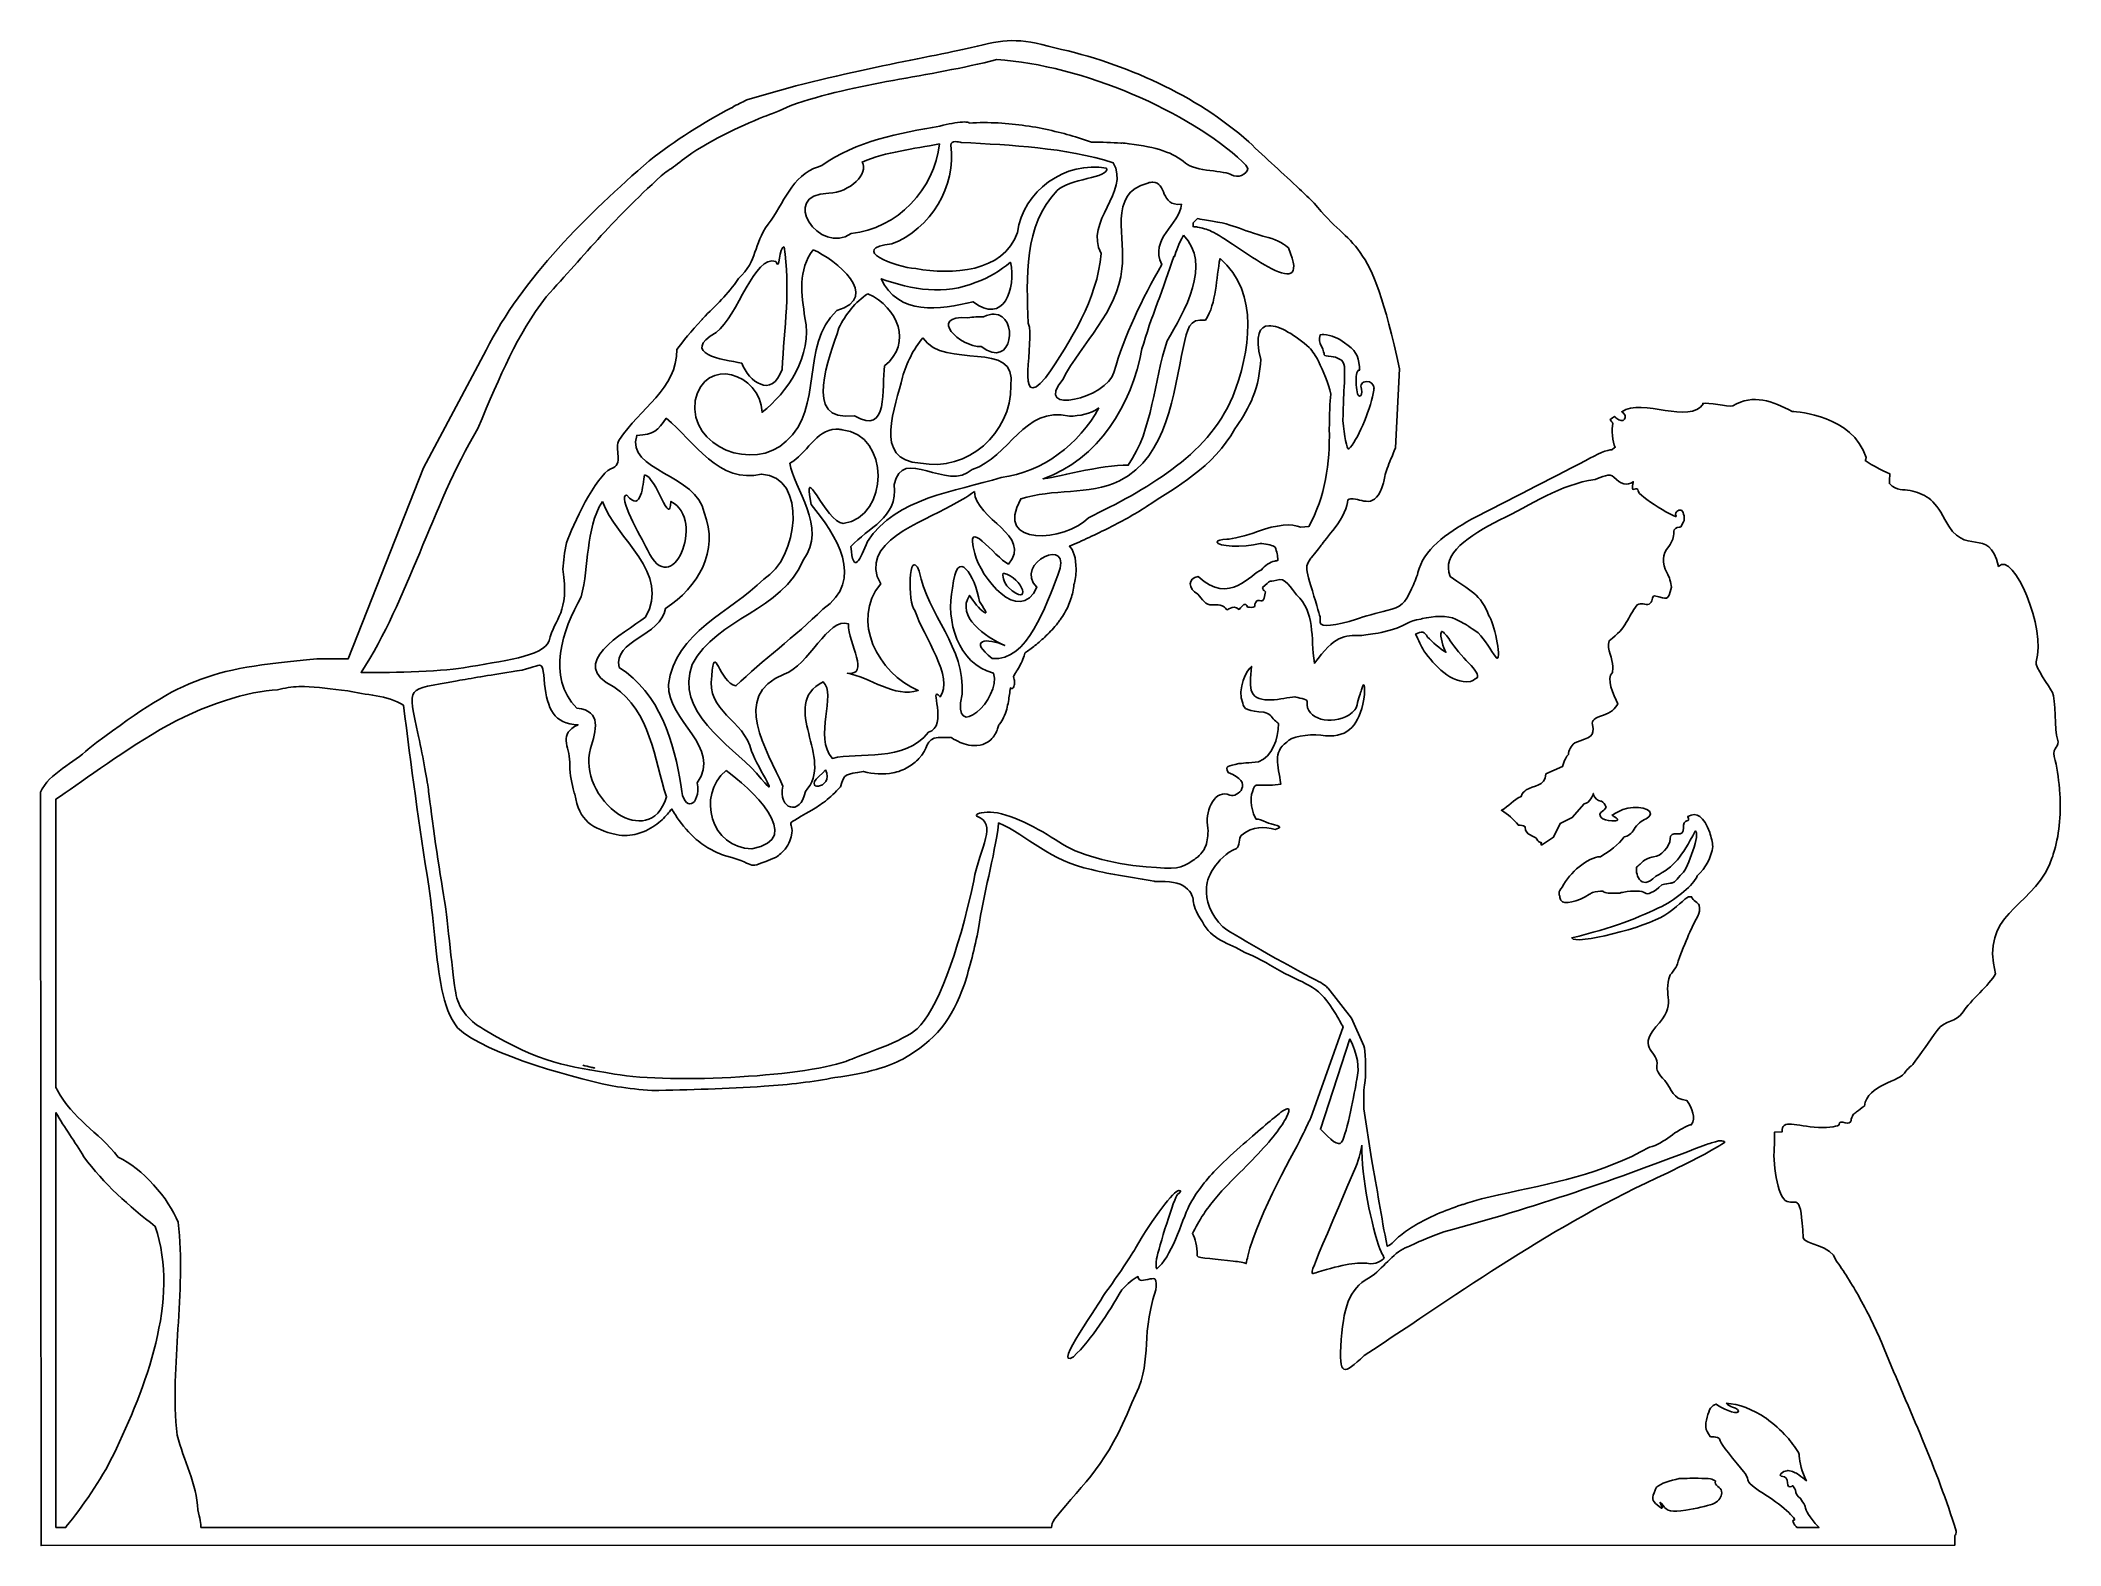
# Model space of a CAD drawing. Header units: centimetres. Extents: x -12.7 to 12.7, y -15 to 4.
import ezdxf

# ---------------------------------------------------------------- set-up
doc = ezdxf.new("R2010")
doc.units = ezdxf.units.CM
doc.header["$MEASUREMENT"] = 0
doc.layers.add('Layer 1', color=7, linetype='Continuous')

msp = doc.modelspace()

# ---------------------------------------------------------------- linework, layer by layer
at = {"layer": 'Layer 1'}
for points, knots in [([(-0.50313, 3.95122), (-0.65404, 3.94832), (-0.79897, 3.91635), (-1.0108, 3.8644), (-1.0108, 3.8644), (-1.56518, 3.73486), (-2.74756, 3.54391), (-3.8435, 3.20377), (-3.8435, 3.20377), (-3.90344, 3.17427), (-3.96386, 3.14429), (-4.02374, 3.11282), (-4.02374, 3.11282), (-4.02374, 3.11282), (-4.02374, 3.10538), (-4.02374, 3.10538), (-4.02374, 3.10538), (-4.02374, 3.10538), (-4.03697, 3.10538), (-4.03697, 3.10538), (-4.03697, 3.10538), (-4.39181, 2.91796), (-4.74362, 2.69565), (-5.07298, 2.4373), (-5.07298, 2.4373), (-5.84106, 1.76993), (-6.67869, 0.95602), (-7.12681, 0.05027), (-7.12681, 0.05027), (-7.12681, 0.05027), (-7.91808, -1.43305), (-7.91808, -1.43305), (-7.91808, -1.43305), (-7.91808, -1.43305), (-8.86727, -3.83994), (-8.86727, -3.83994), (-8.86727, -3.83994), (-8.86727, -3.83994), (-9.26084, -3.83994), (-9.26084, -3.83994), (-9.26084, -3.83994), (-10.68173, -3.96443), (-10.97382, -4.09066), (-12.1448, -4.97516), (-12.1448, -4.97516), (-12.31604, -5.14704), (-12.63612, -5.27831), (-12.74673, -5.51921), (-12.74673, -5.51921), (-12.74673, -5.51921), (-12.73846, -15.01279), (-12.73846, -15.01279), (-12.73846, -15.01279), (-12.73846, -15.01279), (11.38576, -15.00701), (11.38576, -15.00701), (11.38576, -15.00701), (11.38576, -15.00701), (11.38576, -14.88629), (11.38576, -14.88629), (11.38576, -14.88629), (11.39493, -14.87544), (11.40148, -14.85721), (11.40146, -14.83007), (11.40146, -14.83007), (11.16842, -14.06115), (10.8056, -13.29355), (10.49527, -12.53232), (10.49527, -12.53232), (10.4065, -12.31472), (10.30113, -12.10466), (10.18934, -11.89815), (10.18934, -11.89815), (10.08502, -11.71052), (9.97969, -11.54714), (9.88507, -11.41529), (9.88507, -11.41529), (9.84449, -11.23243), (9.47736, -11.21267), (9.47331, -11.13499), (9.47331, -11.13499), (9.44275, -10.54789), (9.3973, -10.72205), (9.27074, -10.67611), (9.27074, -10.67611), (9.14336, -10.62987), (9.084, -10.16089), (9.11282, -9.96091), (9.11282, -9.96091), (9.11282, -9.96091), (9.11282, -9.80298), (9.11282, -9.80298), (9.11282, -9.80298), (9.11282, -9.80298), (9.20708, -9.79967), (9.20708, -9.79967), (9.20708, -9.79967), (9.20189, -9.63157), (9.37825, -9.72571), (9.66514, -9.7451), (9.66514, -9.7451), (9.8097, -9.74854), (9.92724, -9.73013), (9.92724, -9.70376), (9.92724, -9.70376), (9.92724, -9.67739), (9.96035, -9.66807), (10.00165, -9.68392), (10.00165, -9.68392), (10.04296, -9.69977), (10.07772, -9.68659), (10.07772, -9.65415), (10.07772, -9.65415), (10.07772, -9.6355), (10.08842, -9.60775), (10.10583, -9.57974), (10.10583, -9.57974), (10.11896, -9.56966), (10.1325, -9.55915), (10.14717, -9.54749), (10.14717, -9.54749), (10.17655, -9.52416), (10.20784, -9.50029), (10.24061, -9.47556), (10.24061, -9.47556), (10.24161, -9.47522), (10.24365, -9.47435), (10.24474, -9.47391), (10.24474, -9.47391), (10.28423, -9.19675), (10.69697, -9.17448), (10.76729, -9.03652), (10.76729, -9.03652), (10.76882, -9.03402), (10.77065, -9.0323), (10.77225, -9.0299), (10.77225, -9.0299), (10.78918, -9.01042), (10.80939, -8.98985), (10.83096, -8.9712), (10.83096, -8.9712), (10.83341, -8.96968), (10.83587, -8.9693), (10.8384, -8.96789), (10.8384, -8.96789), (10.84335, -8.96164), (10.84917, -8.95513), (10.85411, -8.94887), (10.85411, -8.94887), (10.96693, -8.80616), (11.05963, -8.66351), (11.16251, -8.52058), (11.16251, -8.52058), (11.26524, -8.3788), (11.3986, -8.43068), (11.48911, -8.28742), (11.48911, -8.28742), (11.57962, -8.14415), (11.8241, -7.94844), (11.89756, -7.80951), (11.89756, -7.80951), (11.7081, -7.05353), (12.32274, -6.98642), (12.57307, -6.44443), (12.57307, -6.44443), (12.5991, -6.38481), (12.62262, -6.32021), (12.64253, -6.2493), (12.64253, -6.2493), (12.6732, -6.14054), (12.69492, -6.0203), (12.70619, -5.89211), (12.70619, -5.89211), (12.71747, -5.76392), (12.71772, -5.62689), (12.70619, -5.48862), (12.70619, -5.48862), (12.70585, -5.48458), (12.70569, -5.48107), (12.70536, -5.47704), (12.70536, -5.47704), (12.69302, -5.33452), (12.66964, -5.19782), (12.63922, -5.07107), (12.63922, -5.07107), (12.6088, -4.94436), (12.71852, -4.95587), (12.67808, -4.85114), (12.67808, -4.85114), (12.64056, -4.75364), (12.6585, -4.33839), (12.61855, -4.26327), (12.61855, -4.26327), (12.5786, -4.18815), (12.3897, -3.93444), (12.40854, -3.87632), (12.40854, -3.87632), (12.54326, -3.46062), (12.12263, -2.47845), (11.93725, -2.67329), (11.93725, -2.67329), (11.80901, -2.13711), (11.51613, -2.59239), (11.26091, -2.08211), (11.26091, -2.08211), (11.12761, -1.81837), (10.99365, -1.75568), (10.82269, -1.71748), (10.82269, -1.71748), (10.73473, -1.69784), (10.66014, -1.73201), (10.56059, -1.62984), (10.56059, -1.62984), (10.55671, -1.63153), (10.57005, -1.50762), (10.56637, -1.50912), (10.56637, -1.50912), (10.47936, -1.47405), (10.25736, -1.35054), (10.25632, -1.3388), (10.25632, -1.3388), (10.26004, -1.32908), (10.26307, -1.31642), (10.26624, -1.30242), (10.26624, -1.30242), (10.09516, -0.76626), (9.4106, -0.73188), (9.33689, -0.72033), (9.33689, -0.72033), (9.08052, -0.5919), (8.85015, -0.49542), (8.58613, -0.65171), (8.58613, -0.65171), (8.52189, -0.66457), (8.27103, -0.60442), (8.20745, -0.61946), (8.20745, -0.61946), (8.21072, -0.62041), (8.21484, -0.62104), (8.2182, -0.62194), (8.2182, -0.62194), (8.04195, -0.8921), (7.44681, -0.54587), (7.18632, -0.72447), (7.18632, -0.72447), (7.27886, -0.77921), (7.21327, -0.89688), (7.11191, -0.80136), (7.11191, -0.80136), (7.10691, -0.79438), (7.1024, -0.78928), (7.09868, -0.78317), (7.09868, -0.78317), (7.0788, -0.79675), (7.05964, -0.81066), (7.03997, -0.82451), (7.03997, -0.82451), (7.04655, -0.82927), (7.06033, -0.84938), (7.07635, -0.87412), (7.07635, -0.87412), (7.05504, -0.93862), (7.06824, -1.11334), (7.10447, -1.17343), (7.10447, -1.17343), (7.09255, -1.1779), (7.08019, -1.18808), (7.06478, -1.2065), (7.06478, -1.2065), (7.0079, -1.19539), (6.87698, -1.25951), (6.73322, -1.33797), (6.73322, -1.33797), (6.25567, -1.59249), (5.77639, -1.82812), (5.29455, -2.07963), (5.29455, -2.07963), (4.96759, -2.25844), (4.68313, -2.46627), (4.61821, -2.75266), (4.61821, -2.75266), (4.59798, -2.82321), (4.56801, -2.88923), (4.53801, -2.95606), (4.53801, -2.95606), (4.45111, -3.14681), (4.40815, -3.18406), (4.22464, -3.22891), (4.22464, -3.22891), (4.10785, -3.25746), (3.93684, -3.30683), (3.8443, -3.33723), (3.8443, -3.33723), (3.5819, -3.42345), (3.38707, -3.44316), (3.38707, -3.38436), (3.38707, -3.38436), (3.38707, -3.35516), (3.38586, -3.32592), (3.38542, -3.31904), (3.38542, -3.31904), (3.38498, -3.31215), (3.34084, -3.16107), (3.28702, -2.98335), (3.28702, -2.98335), (3.23271, -2.80396), (3.21071, -2.72209), (3.21757, -2.66585), (3.21757, -2.66585), (3.22642, -2.6396), (3.23939, -2.61181), (3.25809, -2.58068), (3.25809, -2.58068), (3.26354, -2.57385), (3.26895, -2.56759), (3.27545, -2.56001), (3.27545, -2.56001), (3.32282, -2.5048), (3.37841, -2.43571), (3.39865, -2.40705), (3.39865, -2.40705), (3.41888, -2.37839), (3.49695, -2.27843), (3.57228, -2.18464), (3.57228, -2.18464), (3.66711, -2.06655), (3.73314, -1.90911), (3.73434, -1.83654), (3.73434, -1.83654), (3.74402, -1.82836), (3.75508, -1.824), (3.76658, -1.82249), (3.76658, -1.82249), (3.77031, -1.82199), (3.77346, -1.82144), (3.77733, -1.82166), (3.77733, -1.82166), (3.91228, -1.81546), (4.07659, -1.98136), (4.18495, -1.62074), (4.18495, -1.62074), (4.18866, -1.57294), (4.20508, -1.51295), (4.23126, -1.43967), (4.23126, -1.43967), (4.25743, -1.36639), (4.29341, -1.28008), (4.33544, -1.1817), (4.33544, -1.1817), (4.33544, -1.1817), (4.38422, -0.18455), (4.38422, -0.18455), (4.38422, -0.18455), (4.01216, 1.55443), (3.79879, 1.28888), (3.30852, 1.90483), (3.30852, 1.90483), (3.24829, 1.96269), (3.18748, 2.02132), (3.12497, 2.08012), (3.12497, 2.08012), (2.92143, 2.27154), (2.706, 2.46851), (2.48501, 2.67543), (2.48501, 2.67543), (1.8213, 3.26584), (0.92753, 3.66626), (0.04092, 3.86027), (0.04092, 3.86027), (-0.19548, 3.92742), (-0.35223, 3.95412), (-0.50313, 3.95122)], [0, 0, 0, 0, 0.0106383, 0.0106383, 0.0106383, 0.0106383, 0.0212766, 0.0212766, 0.0212766, 0.0212766, 0.03191489, 0.03191489, 0.03191489, 0.03191489, 0.04255319, 0.04255319, 0.04255319, 0.04255319, 0.05319149, 0.05319149, 0.05319149, 0.05319149, 0.06382979, 0.06382979, 0.06382979, 0.06382979, 0.07446809, 0.07446809, 0.07446809, 0.07446809, 0.08510638, 0.08510638, 0.08510638, 0.08510638, 0.09574468, 0.09574468, 0.09574468, 0.09574468, 0.10638298, 0.10638298, 0.10638298, 0.10638298, 0.11702128, 0.11702128, 0.11702128, 0.11702128, 0.12765957, 0.12765957, 0.12765957, 0.12765957, 0.13829787, 0.13829787, 0.13829787, 0.13829787, 0.14893617, 0.14893617, 0.14893617, 0.14893617, 0.15957447, 0.15957447, 0.15957447, 0.15957447, 0.17021277, 0.17021277, 0.17021277, 0.17021277, 0.18085106, 0.18085106, 0.18085106, 0.18085106, 0.19148936, 0.19148936, 0.19148936, 0.19148936, 0.20212766, 0.20212766, 0.20212766, 0.20212766, 0.21276596, 0.21276596, 0.21276596, 0.21276596, 0.22340426, 0.22340426, 0.22340426, 0.22340426, 0.23404255, 0.23404255, 0.23404255, 0.23404255, 0.24468085, 0.24468085, 0.24468085, 0.24468085, 0.25531915, 0.25531915, 0.25531915, 0.25531915, 0.26595745, 0.26595745, 0.26595745, 0.26595745, 0.27659574, 0.27659574, 0.27659574, 0.27659574, 0.28723404, 0.28723404, 0.28723404, 0.28723404, 0.29787234, 0.29787234, 0.29787234, 0.29787234, 0.30851064, 0.30851064, 0.30851064, 0.30851064, 0.31914894, 0.31914894, 0.31914894, 0.31914894, 0.32978723, 0.32978723, 0.32978723, 0.32978723, 0.34042553, 0.34042553, 0.34042553, 0.34042553, 0.35106383, 0.35106383, 0.35106383, 0.35106383, 0.36170213, 0.36170213, 0.36170213, 0.36170213, 0.37234043, 0.37234043, 0.37234043, 0.37234043, 0.38297872, 0.38297872, 0.38297872, 0.38297872, 0.39361702, 0.39361702, 0.39361702, 0.39361702, 0.40425532, 0.40425532, 0.40425532, 0.40425532, 0.41489362, 0.41489362, 0.41489362, 0.41489362, 0.42553191, 0.42553191, 0.42553191, 0.42553191, 0.43617021, 0.43617021, 0.43617021, 0.43617021, 0.44680851, 0.44680851, 0.44680851, 0.44680851, 0.45744681, 0.45744681, 0.45744681, 0.45744681, 0.46808511, 0.46808511, 0.46808511, 0.46808511, 0.4787234, 0.4787234, 0.4787234, 0.4787234, 0.4893617, 0.4893617, 0.4893617, 0.4893617, 0.5, 0.5, 0.5, 0.5, 0.5106383, 0.5106383, 0.5106383, 0.5106383, 0.5212766, 0.5212766, 0.5212766, 0.5212766, 0.53191489, 0.53191489, 0.53191489, 0.53191489, 0.54255319, 0.54255319, 0.54255319, 0.54255319, 0.55319149, 0.55319149, 0.55319149, 0.55319149, 0.56382979, 0.56382979, 0.56382979, 0.56382979, 0.57446809, 0.57446809, 0.57446809, 0.57446809, 0.58510638, 0.58510638, 0.58510638, 0.58510638, 0.59574468, 0.59574468, 0.59574468, 0.59574468, 0.60638298, 0.60638298, 0.60638298, 0.60638298, 0.61702128, 0.61702128, 0.61702128, 0.61702128, 0.62765957, 0.62765957, 0.62765957, 0.62765957, 0.63829787, 0.63829787, 0.63829787, 0.63829787, 0.64893617, 0.64893617, 0.64893617, 0.64893617, 0.65957447, 0.65957447, 0.65957447, 0.65957447, 0.67021277, 0.67021277, 0.67021277, 0.67021277, 0.68085106, 0.68085106, 0.68085106, 0.68085106, 0.69148936, 0.69148936, 0.69148936, 0.69148936, 0.70212766, 0.70212766, 0.70212766, 0.70212766, 0.71276596, 0.71276596, 0.71276596, 0.71276596, 0.72340426, 0.72340426, 0.72340426, 0.72340426, 0.73404255, 0.73404255, 0.73404255, 0.73404255, 0.74468085, 0.74468085, 0.74468085, 0.74468085, 0.75531915, 0.75531915, 0.75531915, 0.75531915, 0.76595745, 0.76595745, 0.76595745, 0.76595745, 0.77659574, 0.77659574, 0.77659574, 0.77659574, 0.78723404, 0.78723404, 0.78723404, 0.78723404, 0.79787234, 0.79787234, 0.79787234, 0.79787234, 0.80851064, 0.80851064, 0.80851064, 0.80851064, 0.81914894, 0.81914894, 0.81914894, 0.81914894, 0.82978723, 0.82978723, 0.82978723, 0.82978723, 0.84042553, 0.84042553, 0.84042553, 0.84042553, 0.85106383, 0.85106383, 0.85106383, 0.85106383, 0.86170213, 0.86170213, 0.86170213, 0.86170213, 0.87234043, 0.87234043, 0.87234043, 0.87234043, 0.88297872, 0.88297872, 0.88297872, 0.88297872, 0.89361702, 0.89361702, 0.89361702, 0.89361702, 0.90425532, 0.90425532, 0.90425532, 0.90425532, 0.91489362, 0.91489362, 0.91489362, 0.91489362, 0.92553191, 0.92553191, 0.92553191, 0.92553191, 0.93617021, 0.93617021, 0.93617021, 0.93617021, 0.94680851, 0.94680851, 0.94680851, 0.94680851, 0.95744681, 0.95744681, 0.95744681, 0.95744681, 0.96808511, 0.96808511, 0.96808511, 0.96808511, 0.9787234, 0.9787234, 0.9787234, 0.9787234, 1, 1, 1, 1]), ([(-0.68917, 3.71227), (0.38077, 3.6485), (1.75003, 3.04855), (2.40563, 2.42325), (2.40563, 2.42325), (2.43665, 2.39514), (2.4608, 2.36522), (2.47426, 2.33891), (2.47426, 2.33891), (2.46139, 2.26289), (2.34593, 2.21274), (2.26755, 2.26119), (2.26755, 2.26119), (2.23562, 2.28093), (2.11342, 2.3044), (1.99553, 2.31328), (1.99553, 2.31328), (1.87764, 2.32216), (1.73934, 2.36424), (1.68878, 2.40754), (1.68878, 2.40754), (1.53731, 2.53723), (1.324, 2.61309), (0.97605, 2.64897), (0.97605, 2.64897), (0.94042, 2.65675), (0.91073, 2.6622), (0.89172, 2.6622), (0.89172, 2.6622), (0.88411, 2.6622), (0.87794, 2.66063), (0.87188, 2.65889), (0.87188, 2.65889), (0.76152, 2.66726), (0.63813, 2.67173), (0.50146, 2.67378), (0.50146, 2.67378), (0.43789, 2.69612), (0.37131, 2.71816), (0.30054, 2.73909), (0.30054, 2.73909), (0.11459, 2.79446), (-0.09686, 2.84591), (-0.32784, 2.87965), (-0.32784, 2.87965), (-0.54995, 2.9121), (-0.79002, 2.9271), (-1.03974, 2.91273), (-1.03974, 2.91273), (-1.0349, 2.92053), (-1.04907, 2.9249), (-1.08273, 2.92596), (-1.08273, 2.92596), (-1.09505, 2.92634), (-1.109, 2.92667), (-1.12325, 2.92596), (-1.12325, 2.92596), (-1.20061, 2.9221), (-1.30393, 2.90187), (-1.40768, 2.87469), (-1.40768, 2.87469), (-1.91542, 2.78608), (-2.46828, 2.68569), (-2.89761, 2.3786), (-2.89761, 2.3786), (-2.9114, 2.37324), (-2.92431, 2.36715), (-2.93895, 2.36289), (-2.93895, 2.36289), (-3.27957, 2.25352), (-3.37645, 1.89588), (-3.57147, 1.64025), (-3.57147, 1.64025), (-3.77066, 1.36966), (-3.69479, 1.18983), (-3.94685, 0.95233), (-3.94685, 0.95233), (-4.08603, 0.74908), (-4.22482, 0.62556), (-4.39995, 0.44631), (-4.39995, 0.44631), (-4.4045, 0.44134), (-4.40866, 0.43555), (-4.41318, 0.43061), (-4.41318, 0.43061), (-4.54002, 0.2916), (-4.6517, 0.16178), (-4.72489, 0.05853), (-4.72489, 0.05853), (-4.71907, -0.43264), (-5.19769, -0.69176), (-5.44588, -1.07339), (-5.44588, -1.07339), (-5.5266, -1.19128), (-5.37783, -1.39458), (-5.55667, -1.44298), (-5.55667, -1.44298), (-5.74241, -1.53106), (-6.04362, -2.16051), (-6.11395, -2.37729), (-6.11395, -2.37729), (-6.14023, -2.49399), (-6.15501, -2.60688), (-6.16108, -2.70967), (-6.16108, -2.70967), (-6.07594, -3.27164), (-6.26109, -3.31226), (-6.33554, -3.61339), (-6.33554, -3.61339), (-6.40252, -3.80785), (-6.93827, -3.86951), (-7.41454, -3.95073), (-7.41454, -3.95073), (-7.71421, -4.00264), (-8.44041, -4.01616), (-8.70356, -4.01026), (-8.70356, -4.01026), (-8.0977, -3.07518), (-7.83296, -1.94678), (-7.23182, -0.93696), (-7.23182, -0.93696), (-6.94044, -0.23637), (-6.74416, 0.22242), (-6.37192, 0.72413), (-6.37192, 0.72413), (-5.87772, 1.25766), (-5.51798, 1.71868), (-4.85883, 2.30005), (-4.85883, 2.30005), (-4.80897, 2.32965), (-4.73397, 2.38138), (-4.65792, 2.44309), (-4.65792, 2.44309), (-4.33719, 2.68738), (-3.94241, 2.86099), (-3.62521, 2.99458), (-3.62521, 2.99458), (-3.54526, 3.02072), (-3.42067, 3.07178), (-3.29531, 3.13101), (-3.29531, 3.13101), (-2.44736, 3.42745), (-1.55476, 3.49139), (-0.68917, 3.71227)], [0, 0, 0, 0, 0.02702703, 0.02702703, 0.02702703, 0.02702703, 0.05405405, 0.05405405, 0.05405405, 0.05405405, 0.08108108, 0.08108108, 0.08108108, 0.08108108, 0.10810811, 0.10810811, 0.10810811, 0.10810811, 0.13513514, 0.13513514, 0.13513514, 0.13513514, 0.16216216, 0.16216216, 0.16216216, 0.16216216, 0.18918919, 0.18918919, 0.18918919, 0.18918919, 0.21621622, 0.21621622, 0.21621622, 0.21621622, 0.24324324, 0.24324324, 0.24324324, 0.24324324, 0.27027027, 0.27027027, 0.27027027, 0.27027027, 0.2972973, 0.2972973, 0.2972973, 0.2972973, 0.32432432, 0.32432432, 0.32432432, 0.32432432, 0.35135135, 0.35135135, 0.35135135, 0.35135135, 0.37837838, 0.37837838, 0.37837838, 0.37837838, 0.40540541, 0.40540541, 0.40540541, 0.40540541, 0.43243243, 0.43243243, 0.43243243, 0.43243243, 0.45945946, 0.45945946, 0.45945946, 0.45945946, 0.48648649, 0.48648649, 0.48648649, 0.48648649, 0.51351351, 0.51351351, 0.51351351, 0.51351351, 0.54054054, 0.54054054, 0.54054054, 0.54054054, 0.56756757, 0.56756757, 0.56756757, 0.56756757, 0.59459459, 0.59459459, 0.59459459, 0.59459459, 0.62162162, 0.62162162, 0.62162162, 0.62162162, 0.64864865, 0.64864865, 0.64864865, 0.64864865, 0.67567568, 0.67567568, 0.67567568, 0.67567568, 0.7027027, 0.7027027, 0.7027027, 0.7027027, 0.72972973, 0.72972973, 0.72972973, 0.72972973, 0.75675676, 0.75675676, 0.75675676, 0.75675676, 0.78378378, 0.78378378, 0.78378378, 0.78378378, 0.81081081, 0.81081081, 0.81081081, 0.81081081, 0.83783784, 0.83783784, 0.83783784, 0.83783784, 0.86486486, 0.86486486, 0.86486486, 0.86486486, 0.89189189, 0.89189189, 0.89189189, 0.89189189, 0.91891892, 0.91891892, 0.91891892, 0.91891892, 0.94594595, 0.94594595, 0.94594595, 0.94594595, 1, 1, 1, 1]), ([(-1.41512, 2.65228), (-1.47344, 2.08362), (-1.94881, 1.57391), (-2.52637, 1.52284), (-2.52637, 1.52284), (-2.91875, 1.23202), (-3.45331, 2.0191), (-2.80831, 2.02885), (-2.80831, 2.02885), (-2.54449, 2.03592), (-2.29638, 2.27942), (-2.38911, 2.42077), (-2.38911, 2.42077), (-2.0806, 2.55539), (-1.74074, 2.58154), (-1.41512, 2.65228)], [0, 0, 0, 0, 0.2, 0.2, 0.2, 0.2, 0.4, 0.4, 0.4, 0.4, 0.6, 0.6, 0.6, 0.6, 1, 1, 1, 1]), ([(-1.21503, 2.67874), (-1.18689, 2.67947), (-1.15539, 2.67127), (-1.13813, 2.66964), (-1.13813, 2.66964), (-0.49529, 2.63179), (0.15739, 2.60625), (0.77679, 2.41333), (0.77679, 2.41333), (0.99577, 2.03434), (0.40321, 1.68231), (0.62466, 1.26735), (0.62466, 1.26735), (0.57345, 0.68569), (0.24234, 0.17424), (-0.07566, -0.29865), (-0.07566, -0.29865), (-0.47303, -0.75538), (-0.20196, 0.17209), (-0.29395, 0.39174), (-0.29395, 0.39174), (-0.31743, 0.95608), (-0.35475, 1.62844), (0.07151, 2.0611), (0.07151, 2.0611), (0.19846, 2.21073), (0.74166, 2.22065), (0.69163, 2.34387), (0.69163, 2.34387), (0.18233, 2.44367), (-0.36953, 2.05247), (-0.42872, 1.53359), (-0.42872, 1.53359), (-0.61219, 1.02503), (-1.25987, 1.00008), (-1.71195, 1.07801), (-1.71195, 1.07801), (-1.97184, 1.09635), (-2.56956, 1.33284), (-2.01291, 1.38889), (-2.01291, 1.38889), (-1.5277, 1.57869), (-1.19567, 2.1161), (-1.27208, 2.63574), (-1.27208, 2.63574), (-1.26749, 2.66799), (-1.24317, 2.678), (-1.21503, 2.67874)], [0, 0, 0, 0, 0.07692308, 0.07692308, 0.07692308, 0.07692308, 0.15384615, 0.15384615, 0.15384615, 0.15384615, 0.23076923, 0.23076923, 0.23076923, 0.23076923, 0.30769231, 0.30769231, 0.30769231, 0.30769231, 0.38461538, 0.38461538, 0.38461538, 0.38461538, 0.46153846, 0.46153846, 0.46153846, 0.46153846, 0.53846154, 0.53846154, 0.53846154, 0.53846154, 0.61538462, 0.61538462, 0.61538462, 0.61538462, 0.69230769, 0.69230769, 0.69230769, 0.69230769, 0.76923077, 0.76923077, 0.76923077, 0.76923077, 0.84615385, 0.84615385, 0.84615385, 0.84615385, 1, 1, 1, 1]), ([(1.27619, 2.16776), (1.45516, 2.16913), (1.36225, 1.85919), (1.63586, 1.88995), (1.63586, 1.88995), (1.61417, 1.62546), (1.22953, 1.45873), (1.38781, 1.12927), (1.38781, 1.12927), (1.13638, 0.69115), (0.92219, 0.24759), (0.78506, -0.2292), (0.78506, -0.2292), (0.70305, -0.54661), (-0.24332, -0.7862), (0.13931, -0.31767), (0.13931, -0.31767), (0.38534, 0.14513), (0.83177, 0.53345), (0.88593, 1.07553), (0.88593, 1.07553), (0.94266, 1.44568), (0.70078, 2.02758), (1.21087, 2.15701), (1.21087, 2.15701), (1.23593, 2.16454), (1.25768, 2.16761), (1.27619, 2.16776)], [0, 0, 0, 0, 0.125, 0.125, 0.125, 0.125, 0.25, 0.25, 0.25, 0.25, 0.375, 0.375, 0.375, 0.375, 0.5, 0.5, 0.5, 0.5, 0.625, 0.625, 0.625, 0.625, 0.75, 0.75, 0.75, 0.75, 1, 1, 1, 1]), ([(1.84008, 1.71135), (1.85099, 1.70971), (1.86113, 1.70485), (1.8715, 1.70143), (1.8715, 1.70143), (2.33943, 1.63974), (2.34007, 1.57207), (2.72892, 1.46992), (2.72892, 1.46992), (2.8598, 1.43547), (2.94582, 1.37845), (2.98523, 1.33846), (2.98523, 1.33846), (3.32275, 0.55016), (2.28773, 1.42527), (2.01702, 1.54764), (2.01702, 1.54764), (1.95459, 1.57434), (1.89376, 1.59209), (1.83926, 1.60139), (1.83926, 1.60139), (1.8199, 1.60469), (1.80155, 1.6065), (1.78386, 1.608), (1.78386, 1.608), (1.78389, 1.61109), (1.78384, 1.61462), (1.78386, 1.61792), (1.78386, 1.61792), (1.78397, 1.63326), (1.78509, 1.64539), (1.78634, 1.65678), (1.78634, 1.65678), (1.80534, 1.67667), (1.82292, 1.69596), (1.84008, 1.71135)], [0, 0, 0, 0, 0.1, 0.1, 0.1, 0.1, 0.2, 0.2, 0.2, 0.2, 0.3, 0.3, 0.3, 0.3, 0.4, 0.4, 0.4, 0.4, 0.5, 0.5, 0.5, 0.5, 0.6, 0.6, 0.6, 0.6, 0.7, 0.7, 0.7, 0.7, 0.8, 0.8, 0.8, 0.8, 1, 1, 1, 1]), ([(-3.37303, 1.35499), (-3.28807, 0.84508), (-3.37064, 0.31719), (-3.39784, -0.19117), (-3.39784, -0.19117), (-3.52859, -0.56569), (-3.81624, -0.34565), (-3.90551, -0.11179), (-3.90551, -0.11179), (-4.14755, -0.06668), (-4.69198, 0.0046), (-4.22714, 0.27351), (-4.22714, 0.27351), (-3.95157, 0.49037), (-3.7471, 1.25583), (-3.47804, 1.16813), (-3.47804, 1.16813), (-3.42373, 1.02845), (-3.43717, 1.35442), (-3.37303, 1.35499)], [0, 0, 0, 0, 0.16666667, 0.16666667, 0.16666667, 0.16666667, 0.33333333, 0.33333333, 0.33333333, 0.33333333, 0.5, 0.5, 0.5, 0.5, 0.66666667, 0.66666667, 0.66666667, 0.66666667, 1, 1, 1, 1]), ([(-3.0051, 1.31613), (-2.72041, 1.1875), (-2.13638, 0.72748), (-2.70827, 0.54967), (-2.70827, 0.54967), (-3.17464, 0.10835), (-2.8706, -0.678), (-3.34492, -1.09736), (-3.34492, -1.09736), (-3.75303, -1.48664), (-4.57396, -1.17456), (-4.49173, -0.58391), (-4.49173, -0.58391), (-4.36762, -0.01904), (-3.67413, -0.23631), (-3.65002, -0.73108), (-3.65002, -0.73108), (-3.33621, -0.48813), (-3.00844, -0.01965), (-3.10928, 0.45789), (-3.10928, 0.45789), (-3.15343, 0.74771), (-3.20103, 1.0649), (-3.0051, 1.31613)], [0, 0, 0, 0, 0.14285714, 0.14285714, 0.14285714, 0.14285714, 0.28571429, 0.28571429, 0.28571429, 0.28571429, 0.42857143, 0.42857143, 0.42857143, 0.42857143, 0.57142857, 0.57142857, 0.57142857, 0.57142857, 0.71428571, 0.71428571, 0.71428571, 0.71428571, 1, 1, 1, 1]), ([(1.66066, 1.49803), (2.02469, 1.14633), (1.67152, 0.52499), (1.45727, 0.16933), (1.45727, 0.16933), (1.28076, -0.34929), (1.28462, -0.93467), (0.96531, -1.39915), (0.96531, -1.39915), (0.64665, -1.38547), (-0.01182, -1.56772), (-0.10708, -1.56948), (-0.10708, -1.56948), (0.59121, -1.33037), (1.01005, -0.62882), (1.13894, 0.0668), (1.13894, 0.0668), (1.25031, 0.46233), (1.41806, 0.83944), (1.53912, 1.2318), (1.53912, 1.2318), (1.54287, 1.23141), (1.54621, 1.23139), (1.54987, 1.23097), (1.54987, 1.23097), (1.56774, 1.2989), (1.60206, 1.38612), (1.66066, 1.49803)], [0, 0, 0, 0, 0.125, 0.125, 0.125, 0.125, 0.25, 0.25, 0.25, 0.25, 0.375, 0.375, 0.375, 0.375, 0.5, 0.5, 0.5, 0.5, 0.625, 0.625, 0.625, 0.625, 0.75, 0.75, 0.75, 0.75, 1, 1, 1, 1]), ([(-0.51801, 1.15986), (-0.44422, 0.82929), (-0.60919, 0.36077), (-0.9893, 0.66046), (-0.9893, 0.66046), (-1.40195, 0.55735), (-1.94518, 0.48734), (-2.14851, 0.9515), (-2.14851, 0.9515), (-1.76224, 0.81036), (-1.34459, 0.74237), (-0.95127, 0.90686), (-0.95127, 0.90686), (-0.7937, 0.96488), (-0.64529, 1.05013), (-0.51801, 1.15986)], [0, 0, 0, 0, 0.2, 0.2, 0.2, 0.2, 0.4, 0.4, 0.4, 0.4, 0.6, 0.6, 0.6, 0.6, 1, 1, 1, 1]), ([(2.12286, 1.20699), (2.628, 0.77342), (2.49975, 0.01521), (2.28326, -0.53347), (2.28326, -0.53347), (1.95423, -1.30407), (1.17247, -1.70828), (0.46342, -2.06309), (0.46342, -2.06309), (0.17169, -2.36165), (-0.73033, -2.43871), (-0.38986, -1.82414), (-0.38986, -1.82414), (0.01321, -1.68932), (0.46393, -1.7816), (0.85617, -1.59676), (0.85617, -1.59676), (1.47428, -1.27014), (1.5283, -0.50795), (1.66314, 0.09822), (1.66314, 0.09822), (1.70939, 0.31016), (1.73005, 0.45873), (1.93848, 0.4273), (1.93848, 0.4273), (2.08348, 0.65325), (2.0706, 0.95019), (2.12286, 1.20699)], [0, 0, 0, 0, 0.125, 0.125, 0.125, 0.125, 0.25, 0.25, 0.25, 0.25, 0.375, 0.375, 0.375, 0.375, 0.5, 0.5, 0.5, 0.5, 0.625, 0.625, 0.625, 0.625, 0.75, 0.75, 0.75, 0.75, 1, 1, 1, 1]), ([(-2.31553, 0.76216), (-1.93778, 0.58291), (-1.75094, 0.14795), (-2.10469, -0.14734), (-2.10469, -0.14734), (-2.15073, -0.40842), (-2.04197, -1.04831), (-2.48585, -0.7749), (-2.48585, -0.7749), (-3.16249, -0.8671), (-2.78882, -0.02603), (-2.68098, 0.33056), (-2.68098, 0.33056), (-2.59883, 0.50211), (-2.47523, 0.65702), (-2.31553, 0.76216)], [0, 0, 0, 0, 0.2, 0.2, 0.2, 0.2, 0.4, 0.4, 0.4, 0.4, 0.6, 0.6, 0.6, 0.6, 1, 1, 1, 1]), ([(2.73801, 0.35867), (2.87152, 0.36492), (3.07898, 0.23271), (3.24734, 0.08334), (3.24734, 0.08334), (3.28903, 0.03849), (3.33167, -0.02545), (3.36309, -0.08616), (3.36309, -0.08616), (3.42659, -0.22022), (3.48989, -0.35691), (3.51771, -0.5037), (3.51771, -0.5037), (3.50696, -0.60497), (3.50086, -0.7606), (3.50035, -0.94605), (3.50035, -0.94605), (3.50872, -1.37584), (3.44999, -1.7922), (3.24238, -2.17058), (3.24238, -2.17058), (3.24238, -2.17058), (3.1415, -2.18133), (3.1415, -2.18133), (3.1415, -2.18133), (3.02762, -2.1291), (2.8398, -2.14618), (2.59663, -2.23425), (2.59663, -2.23425), (2.45103, -2.28697), (2.27583, -2.33098), (2.20802, -2.33098), (2.20802, -2.33098), (2.14021, -2.33098), (2.08561, -2.34754), (2.08565, -2.36819), (2.08565, -2.36819), (2.08578, -2.42508), (2.41128, -2.43647), (2.63053, -2.38721), (2.63053, -2.38721), (2.63397, -2.38645), (2.63782, -2.38629), (2.64128, -2.38555), (2.64128, -2.38555), (2.64128, -2.38555), (2.64872, -2.38555), (2.64872, -2.38555), (2.64872, -2.38555), (2.72138, -2.39157), (2.78587, -2.40993), (2.81904, -2.43186), (2.81904, -2.43186), (2.83807, -2.49252), (2.84872, -2.53513), (2.85294, -2.59887), (2.85294, -2.59887), (2.83621, -2.60216), (2.8296, -2.60378), (2.8116, -2.60714), (2.8116, -2.60714), (2.75728, -2.61726), (2.68333, -2.66587), (2.64706, -2.71546), (2.64706, -2.71546), (2.51352, -2.7641), (2.24731, -3.17083), (1.84753, -2.8031), (1.84753, -2.8031), (1.71615, -2.82232), (1.7145, -2.95525), (1.84505, -3.02469), (1.84505, -3.02469), (1.89168, -3.08318), (1.94596, -3.16663), (2.02033, -3.15946), (2.02033, -3.15946), (2.1441, -3.14753), (2.1809, -3.1787), (2.19975, -3.21238), (2.19975, -3.21238), (2.22287, -3.25366), (2.26508, -3.13404), (2.36346, -3.21651), (2.36346, -3.21651), (2.41194, -3.16059), (2.44282, -3.12047), (2.47095, -3.18757), (2.47095, -3.18757), (2.50308, -3.19076), (2.5363, -3.1941), (2.56107, -3.17848), (2.56107, -3.17848), (2.55609, -3.14182), (2.58218, -3.08335), (2.63632, -3.10737), (2.63632, -3.10737), (2.67721, -3.12553), (2.68951, -3.03636), (2.69502, -2.99244), (2.69502, -2.99244), (2.68224, -2.98187), (2.67469, -2.97671), (2.66608, -2.96929), (2.66608, -2.96929), (2.66466, -2.95918), (2.66238, -2.94873), (2.65947, -2.93953), (2.65947, -2.93953), (2.76469, -2.84218), (2.72429, -2.87116), (2.83806, -2.8494), (2.83806, -2.8494), (2.93675, -2.79713), (3.02709, -2.95516), (3.08611, -3.03048), (3.08611, -3.03048), (3.32456, -3.25499), (3.26435, -3.55726), (3.31183, -3.89368), (3.31183, -3.89368), (3.57304, -3.54892), (3.67582, -3.5377), (3.9088, -3.54476), (3.9088, -3.54476), (3.97494, -3.53344), (4.05458, -3.52197), (4.15354, -3.50838), (4.15354, -3.50838), (4.49844, -3.42892), (4.4846, -3.35152), (4.65376, -3.33805), (4.65376, -3.33805), (4.65815, -3.33662), (4.66252, -3.33446), (4.66699, -3.33309), (4.66699, -3.33309), (4.66842, -3.33275), (4.66969, -3.3326), (4.67113, -3.33227), (4.67113, -3.33227), (4.81117, -3.29692), (4.99636, -3.29317), (5.09281, -3.33805), (5.09281, -3.33805), (5.33824, -3.47475), (5.12184, -3.3372), (5.37641, -3.51169), (5.37641, -3.51169), (5.4711, -3.60345), (5.5265, -3.72445), (5.60626, -3.82671), (5.60626, -3.82671), (5.61032, -3.83055), (5.61312, -3.83249), (5.61536, -3.83249), (5.61536, -3.83249), (5.66933, -3.83249), (5.57818, -3.36455), (5.51118, -3.29754), (5.51118, -3.29754), (5.41903, -3.02735), (5.25649, -2.96582), (5.02418, -2.80062), (5.02418, -2.80062), (4.90445, -2.51904), (5.26402, -2.2837), (5.64843, -2.0879), (5.64843, -2.0879), (6.04319, -1.9045), (6.41095, -1.63494), (6.85063, -1.58023), (6.85063, -1.58023), (6.93399, -1.54974), (7.0358, -1.49235), (7.08793, -1.54798), (7.08793, -1.54798), (7.17133, -1.63698), (7.25257, -1.66405), (7.33184, -1.60751), (7.33184, -1.60751), (7.33086, -1.61445), (7.32892, -1.62205), (7.32688, -1.62984), (7.32688, -1.62984), (7.31247, -1.68495), (7.32093, -1.71722), (7.3459, -1.70177), (7.3459, -1.70177), (7.37087, -1.68634), (7.3922, -1.69647), (7.3922, -1.72327), (7.3922, -1.72327), (7.3922, -1.75007), (7.50681, -1.84215), (7.64686, -1.92832), (7.64686, -1.92832), (7.78691, -2.0145), (7.88774, -2.06414), (7.87176, -2.03829), (7.87176, -2.03829), (7.85578, -2.01243), (7.87057, -1.98032), (7.90483, -1.96718), (7.90483, -1.96718), (7.94275, -1.95264), (7.96989, -1.98913), (7.97428, -2.06144), (7.97428, -2.06144), (7.97499, -2.073), (7.97418, -2.08347), (7.97346, -2.09369), (7.97346, -2.09369), (7.96246, -2.1174), (7.94768, -2.14618), (7.92964, -2.17719), (7.92964, -2.17719), (7.92431, -2.1791), (7.91753, -2.18133), (7.91145, -2.18133), (7.91145, -2.18133), (7.87305, -2.18133), (7.84282, -2.2034), (7.84282, -2.23094), (7.84282, -2.23094), (7.84282, -2.27588), (7.8395, -2.30519), (7.83207, -2.33098), (7.83207, -2.33098), (7.81847, -2.35416), (7.80608, -2.37718), (7.79569, -2.39961), (7.79569, -2.39961), (7.79013, -2.40694), (7.78525, -2.41525), (7.77833, -2.42359), (7.77833, -2.42359), (7.69768, -2.52077), (7.6901, -2.63377), (7.75683, -2.75266), (7.75683, -2.75266), (7.78767, -2.80761), (7.80771, -2.87807), (7.81471, -2.93622), (7.81471, -2.93622), (7.76022, -3.11939), (7.77424, -3.08421), (7.59808, -3.04453), (7.59808, -3.04453), (7.56222, -3.05265), (7.57894, -3.12638), (7.53193, -3.14788), (7.53193, -3.14788), (7.48493, -3.16938), (7.43298, -3.11915), (7.38063, -3.15946), (7.38063, -3.15946), (7.25709, -3.31361), (7.25564, -3.44802), (7.02923, -3.61008), (7.02923, -3.61008), (6.99218, -3.72465), (7.07737, -3.83648), (7.07387, -3.93419), (7.07387, -3.93419), (7.07284, -3.96012), (7.07132, -3.98592), (7.07139, -4.01026), (7.07139, -4.01026), (6.98036, -4.07964), (7.0862, -4.29432), (7.13671, -4.40383), (7.13671, -4.40383), (7.10952, -4.46147), (7.04411, -4.52326), (6.95564, -4.54852), (6.95564, -4.54852), (6.84557, -4.57996), (6.7997, -4.61856), (6.81756, -4.6651), (6.81756, -4.6651), (6.84779, -4.82869), (6.79084, -4.81983), (6.59349, -4.89744), (6.59349, -4.89744), (6.54377, -4.93627), (6.51694, -4.99786), (6.51494, -5.04296), (6.51494, -5.04296), (6.48922, -5.06734), (6.46391, -5.12017), (6.43805, -5.19675), (6.43805, -5.19675), (6.43805, -5.19675), (6.23051, -5.28853), (6.23051, -5.28853), (6.23051, -5.28853), (6.22528, -5.45297), (6.06918, -5.42852), (5.98247, -5.4911), (5.98247, -5.4911), (5.95959, -5.51254), (5.93054, -5.51962), (5.91963, -5.57296), (5.91963, -5.57296), (5.8132, -5.61409), (5.77013, -5.69859), (5.6691, -5.74659), (5.6691, -5.74659), (5.75276, -5.79755), (5.82284, -5.85712), (5.8849, -5.9351), (5.8849, -5.9351), (5.91345, -5.93386), (5.94561, -5.93503), (5.96758, -5.95495), (5.96758, -5.95495), (5.97821, -6.08225), (6.07447, -6.04769), (6.12137, -6.11535), (6.12137, -6.11535), (6.12394, -6.12305), (6.12909, -6.13092), (6.13378, -6.13602), (6.13378, -6.13602), (6.13488, -6.13722), (6.13589, -6.1375), (6.13708, -6.1385), (6.13708, -6.1385), (6.14885, -6.14853), (6.16042, -6.15271), (6.16768, -6.15504), (6.16768, -6.15504), (6.17493, -6.15737), (6.17794, -6.15801), (6.1776, -6.15835), (6.1776, -6.15835), (6.17726, -6.15869), (6.17288, -6.15923), (6.1652, -6.15752), (6.1652, -6.15752), (6.1652, -6.15752), (6.17594, -6.18646), (6.17594, -6.18646), (6.17594, -6.18646), (6.17594, -6.18646), (6.32725, -6.08641), (6.32725, -6.08641), (6.32725, -6.08641), (6.32725, -6.08641), (6.41242, -5.91195), (6.41242, -5.91195), (6.41242, -5.91195), (6.41242, -5.91195), (6.5629, -5.83919), (6.5629, -5.83919), (6.5629, -5.83919), (6.5629, -5.83919), (6.7109, -5.66639), (6.7109, -5.66639), (6.7109, -5.66639), (6.78917, -5.65291), (6.82203, -5.55819), (6.82913, -5.5341), (6.82913, -5.5341), (6.82867, -5.53641), (6.82927, -5.53786), (6.82831, -5.54319), (6.82831, -5.54319), (6.84205, -5.59138), (6.88493, -5.63083), (6.92422, -5.63083), (6.92422, -5.63083), (6.92653, -5.63083), (6.92863, -5.63062), (6.93083, -5.63083), (6.93083, -5.63083), (6.95637, -5.64499), (6.97806, -5.67446), (6.98871, -5.70773), (6.98871, -5.70773), (6.9816, -5.72467), (6.96678, -5.74247), (6.94406, -5.75651), (6.94406, -5.75651), (6.8659, -5.80482), (6.93872, -5.88139), (7.06147, -5.88053), (7.06147, -5.88053), (7.15065, -5.87992), (7.15643, -5.87038), (7.09537, -5.83092), (7.09537, -5.83092), (7.08134, -5.82186), (7.07222, -5.81368), (7.06561, -5.80695), (7.06561, -5.80695), (7.08483, -5.79701), (7.10856, -5.78419), (7.14002, -5.76561), (7.14002, -5.76561), (7.28424, -5.68041), (7.54764, -5.69685), (7.54764, -5.79124), (7.54764, -5.79124), (7.54372, -5.82542), (7.51349, -5.83848), (7.49307, -5.85656), (7.49307, -5.85656), (7.43938, -5.8736), (7.37189, -5.93151), (7.34342, -5.98471), (7.34342, -5.98471), (7.31494, -6.03792), (7.2589, -6.08145), (7.21857, -6.08145), (7.21857, -6.08145), (7.14461, -6.18079), (7.03401, -6.26369), (6.9176, -6.33198), (6.9176, -6.33198), (6.75518, -6.33743), (6.52588, -6.5393), (6.4397, -6.70818), (6.4397, -6.70818), (6.4393, -6.70897), (6.43844, -6.70988), (6.43805, -6.71066), (6.43805, -6.71066), (6.41144, -6.74452), (6.39588, -6.77369), (6.39588, -6.79252), (6.39588, -6.79252), (6.39588, -6.80782), (6.39959, -6.82009), (6.4058, -6.83138), (6.4058, -6.83138), (6.40651, -6.85002), (6.41094, -6.86657), (6.41986, -6.88099), (6.41986, -6.88099), (6.45679, -6.94075), (6.62897, -6.90437), (6.78201, -6.8041), (6.78201, -6.8041), (6.795, -6.79558), (6.80796, -6.78812), (6.82004, -6.78177), (6.82004, -6.78177), (6.86304, -6.77125), (6.9058, -6.76681), (6.94985, -6.76772), (6.94985, -6.76772), (6.95013, -6.76772), (6.95045, -6.76771), (6.95068, -6.76772), (6.95068, -6.76772), (6.95174, -6.76863), (6.95216, -6.76919), (6.95316, -6.7702), (6.95316, -6.7702), (6.97416, -6.7912), (7.04318, -6.79774), (7.12844, -6.79004), (7.12844, -6.79004), (7.15409, -6.79235), (7.17108, -6.79126), (7.17971, -6.78425), (7.17971, -6.78425), (7.19037, -6.78268), (7.2002, -6.78129), (7.21113, -6.77929), (7.21113, -6.77929), (7.33022, -6.75748), (7.44543, -6.76112), (7.47736, -6.78756), (7.47736, -6.78756), (7.51396, -6.81786), (7.58663, -6.78425), (7.69151, -6.68751), (7.69151, -6.68751), (7.89532, -6.63356), (7.78671, -6.71442), (7.95279, -6.53951), (7.95279, -6.53951), (8.01683, -6.48798), (8.18392, -6.01846), (8.11319, -6.00952), (8.11319, -6.00952), (7.93671, -6.33818), (7.85466, -6.45574), (7.61462, -6.57837), (7.61462, -6.57837), (7.41634, -6.78781), (7.34774, -6.51366), (7.37732, -6.46014), (7.37732, -6.46014), (7.39128, -6.44841), (7.40465, -6.43719), (7.41701, -6.42541), (7.41701, -6.42541), (7.43394, -6.40928), (7.45255, -6.39175), (7.4724, -6.37497), (7.4724, -6.37497), (7.47271, -6.37476), (7.47375, -6.37511), (7.47406, -6.37497), (7.47406, -6.37497), (7.51528, -6.35122), (7.56023, -6.33429), (7.58733, -6.33363), (7.58733, -6.33363), (7.67938, -6.33142), (7.79652, -6.20409), (7.79652, -6.10708), (7.79652, -6.10708), (7.79652, -6.05784), (7.83081, -6.03363), (7.88416, -6.04259), (7.88416, -6.04259), (7.94169, -6.05225), (7.96975, -6.02653), (7.96519, -5.969), (7.96519, -5.969), (7.96136, -5.92082), (7.98043, -5.88053), (8.00653, -5.88053), (8.00653, -5.88053), (8.03263, -5.88053), (8.03843, -5.85846), (8.02141, -5.83092), (8.02141, -5.83092), (8.02023, -5.82899), (8.02139, -5.82701), (8.02059, -5.82514), (8.02059, -5.82514), (8.12533, -5.75909), (8.22676, -5.82894), (8.29509, -6.02605), (8.29509, -6.02605), (8.31711, -6.08959), (8.32911, -6.14781), (8.33313, -6.20217), (8.33313, -6.20217), (8.33315, -6.20264), (8.3331, -6.20255), (8.33313, -6.203), (8.33313, -6.203), (8.31797, -6.33662), (8.24474, -6.47487), (8.13882, -6.57507), (8.13882, -6.57507), (8.0846, -6.69045), (7.89191, -6.85616), (7.69151, -6.95788), (7.69151, -6.95788), (7.43578, -7.0877), (7.05982, -7.23438), (6.55628, -7.35476), (6.55628, -7.35476), (6.59865, -7.45284), (7.49541, -7.21946), (7.72954, -7.07033), (7.72954, -7.07033), (7.8728, -6.97909), (7.98413, -6.85632), (8.0272, -6.83634), (8.0272, -6.83634), (8.04162, -6.83634), (8.05389, -6.83613), (8.06689, -6.83634), (8.06689, -6.83634), (8.08242, -6.89128), (8.15193, -6.9108), (8.16115, -6.943), (8.16115, -6.943), (8.19342, -7.05573), (8.12565, -7.09027), (8.04291, -7.28448), (8.04291, -7.28448), (8.0078, -7.36689), (7.96071, -7.48104), (7.89739, -7.64994), (7.89739, -7.64994), (7.89739, -7.68521), (7.85159, -7.7628), (7.79652, -7.82191), (7.79652, -7.82191), (7.69252, -8.08869), (7.90132, -8.18309), (7.61627, -8.47676), (7.61627, -8.47676), (7.37484, -8.76171), (7.66382, -8.78688), (7.63033, -8.96706), (7.63033, -8.96706), (7.61796, -9.0142), (7.64764, -9.06768), (7.72789, -9.15145), (7.72789, -9.15145), (7.82923, -9.27068), (7.81856, -9.3833), (8.00901, -9.40528), (8.00901, -9.40528), (8.06664, -9.49815), (8.1347, -9.62821), (8.06275, -9.7112), (8.06275, -9.7112), (8.05796, -9.71228), (8.05635, -9.71174), (8.05118, -9.71286), (8.05118, -9.71286), (7.86272, -9.76717), (7.73445, -9.94825), (7.53524, -9.9915), (7.53524, -9.9915), (6.94865, -10.32852), (6.28799, -10.45261), (5.63686, -10.5926), (5.63686, -10.5926), (5.4975, -10.62357), (5.34489, -10.66197), (5.18624, -10.71331), (5.18624, -10.71331), (5.17976, -10.71541), (5.17367, -10.71781), (5.16722, -10.71993), (5.16722, -10.71993), (5.05884, -10.75555), (4.95385, -10.79487), (4.85716, -10.83734), (4.85716, -10.83734), (4.76048, -10.87981), (4.67107, -10.92519), (4.59175, -10.97211), (4.59175, -10.97211), (4.51721, -11.01599), (4.45118, -11.06242), (4.39579, -11.10688), (4.39579, -11.10688), (4.33748, -11.14686), (4.28602, -11.22466), (4.23043, -11.24165), (4.23043, -11.24165), (4.1536, -10.86673), (4.10369, -10.51843), (4.03282, -10.14033), (4.03282, -10.14033), (4.03282, -10.14033), (3.93691, -9.50781), (3.93691, -9.50781), (3.93691, -9.50781), (3.93362, -9.37459), (3.9305, -9.23964), (3.95014, -9.18452), (3.95014, -9.18452), (3.96455, -8.98306), (3.9568, -8.77181), (3.93443, -8.71571), (3.93443, -8.71571), (3.93443, -8.71571), (3.78146, -8.36679), (3.78146, -8.36679), (3.78146, -8.36679), (3.78146, -8.36679), (3.4805, -7.98397), (3.4805, -7.98397), (3.4805, -7.98397), (3.48005, -7.9851), (3.47852, -7.98625), (3.47802, -7.98728), (3.47802, -7.98728), (3.46904, -7.96631), (3.4217, -7.93148), (3.33581, -7.88806), (3.33581, -7.88806), (2.99499, -7.71577), (2.20792, -7.26641), (2.15758, -7.21585), (2.15758, -7.21585), (2.00299, -7.06057), (1.9326, -6.87217), (1.95419, -6.73464), (1.95419, -6.73464), (1.93624, -6.62519), (2.07554, -6.33857), (2.32874, -6.22697), (2.32874, -6.22697), (2.37338, -6.2073), (2.35604, -6.09281), (2.39075, -6.06492), (2.39075, -6.06492), (2.54615, -5.94002), (2.67803, -5.95293), (2.81904, -5.98719), (2.81904, -5.98719), (2.97511, -5.95021), (2.76308, -5.92668), (2.70494, -5.8979), (2.70494, -5.8979), (2.6539, -5.86954), (2.60168, -5.85383), (2.58009, -5.85986), (2.58009, -5.85986), (2.53016, -5.79864), (2.48682, -5.58487), (2.53379, -5.51508), (2.53379, -5.51508), (2.55941, -5.372), (2.58196, -5.45978), (2.88767, -5.41999), (2.88767, -5.41999), (2.85916, -5.16542), (2.78193, -5.02478), (2.96291, -4.88752), (2.96291, -4.88752), (3.01202, -4.82036), (3.22706, -4.78586), (3.39534, -4.79988), (3.39534, -4.79988), (3.71935, -4.85281), (3.85573, -4.69209), (3.92285, -4.41127), (3.92285, -4.41127), (3.96014, -4.24013), (3.94818, -4.07811), (3.90962, -4.21614), (3.90962, -4.21614), (3.90036, -4.2493), (3.87993, -4.30395), (3.85671, -4.3906), (3.85671, -4.3906), (3.84792, -4.46768), (3.80654, -4.50437), (3.74508, -4.54687), (3.74508, -4.54687), (3.53659, -4.67111), (3.19254, -4.61298), (3.22088, -4.37654), (3.22088, -4.37654), (3.22542, -4.33862), (3.09756, -4.33401), (3.06626, -4.31619), (3.06626, -4.31619), (2.91472, -4.33307), (2.59535, -4.42597), (2.52552, -4.25583), (2.52552, -4.25583), (2.49569, -4.20404), (2.50467, -4.07493), (2.51973, -3.93337), (2.51973, -3.93337), (2.46917, -3.96415), (2.33007, -4.2185), (2.41059, -4.39887), (2.41059, -4.39887), (2.41059, -4.47206), (2.48997, -4.49882), (2.676, -4.51132), (2.676, -4.51132), (2.75403, -4.5249), (2.76048, -4.56225), (2.81077, -4.61219), (2.81077, -4.61219), (2.83227, -4.629), (2.8488, -4.64244), (2.86038, -4.65436), (2.86038, -4.65436), (2.85806, -4.8527), (2.77804, -5.06701), (2.60986, -5.13722), (2.60986, -5.13722), (2.49341, -5.14612), (2.38164, -5.1564), (2.36098, -5.15872), (2.36098, -5.15872), (2.22711, -5.19377), (2.18101, -5.17941), (2.22621, -5.27199), (2.22621, -5.27199), (2.56409, -5.38959), (2.34428, -5.59863), (2.24605, -5.55477), (2.24605, -5.55477), (2.07075, -5.47649), (1.93425, -5.73071), (1.96576, -5.93345), (1.96576, -5.93345), (1.98204, -6.0382), (1.96117, -6.11095), (1.95253, -6.16413), (1.95253, -6.16413), (1.95205, -6.16583), (1.9522, -6.16744), (1.95171, -6.1691), (1.95171, -6.1691), (1.93011, -6.241), (1.89708, -6.2836), (1.84174, -6.33611), (1.84174, -6.33611), (1.84143, -6.33633), (1.84039, -6.33672), (1.84008, -6.33694), (1.84008, -6.33694), (1.82377, -6.34898), (1.80573, -6.36149), (1.78469, -6.3758), (1.78469, -6.3758), (1.62198, -6.48644), (1.58013, -6.49207), (1.1902, -6.46014), (1.1902, -6.46014), (0.74676, -6.42382), (0.31802, -6.30195), (0.09218, -6.14677), (0.09218, -6.14677), (-0.14477, -5.98395), (-0.5558, -5.77139), (-0.76937, -5.77139), (-0.76937, -5.77139), (-0.89426, -5.77139), (-0.96337, -5.79072), (-0.94465, -5.821), (-0.94465, -5.821), (-0.67146, -5.92333), (-0.90527, -6.19992), (-0.98186, -6.63625), (-0.98186, -6.63625), (-1.17671, -7.55965), (-1.45029, -8.27345), (-1.69541, -8.50074), (-1.69541, -8.50074), (-1.76332, -8.5637), (-1.95933, -8.66739), (-2.13197, -8.73225), (-2.13197, -8.73225), (-2.30461, -8.7971), (-2.49114, -8.87036), (-2.54621, -8.89348), (-2.54621, -8.89348), (-3.02897, -9.09609), (-4.77171, -9.20038), (-5.50954, -9.07124), (-5.50954, -9.07124), (-6.11513, -8.96525), (-6.40835, -8.95613), (-7.16071, -8.5057), (-7.16071, -8.5057), (-7.37166, -8.3794), (-7.47736, -8.23404), (-7.51211, -8.04681), (-7.51211, -8.04681), (-7.54645, -7.86181), (-7.61528, -7.11231), (-7.6535, -6.88678), (-7.6535, -6.88678), (-7.71717, -6.51099), (-7.81891, -5.80647), (-7.85276, -5.51012), (-7.85276, -5.51012), (-7.86534, -5.39997), (-7.92207, -5.08729), (-7.97926, -4.81559), (-7.97926, -4.81559), (-8.12009, -4.14693), (-8.1508, -4.24327), (-7.49309, -4.11527), (-7.49309, -4.11527), (-7.31929, -4.08459), (-7.10192, -4.04831), (-6.81427, -4.00199), (-6.81427, -4.00199), (-6.38778, -3.95539), (-6.42947, -3.77859), (-6.39094, -4.15909), (-6.39094, -4.15909), (-6.35632, -4.46042), (-6.27681, -4.66208), (-5.96843, -4.67007), (-5.96843, -4.67007), (-6.22764, -4.78765), (-6.07386, -4.93677), (-6.07509, -5.1397), (-6.07509, -5.1397), (-6.07387, -5.2556), (-6.05884, -5.36943), (-6.03127, -5.47704), (-6.03127, -5.47704), (-6.02516, -5.49957), (-6.01907, -5.52121), (-6.01143, -5.54319), (-6.01143, -5.54319), (-5.95394, -5.88511), (-5.78734, -5.98047), (-5.48722, -6.05417), (-5.48722, -6.05417), (-5.39208, -6.07241), (-5.30213, -6.0648), (-5.22346, -6.04342), (-5.22346, -6.04342), (-5.12081, -6.01409), (-5.04043, -5.96799), (-4.97624, -5.92022), (-4.97624, -5.92022), (-4.91206, -5.87245), (-4.8635, -5.82385), (-4.82824, -5.78132), (-4.82824, -5.78132), (-4.81296, -5.76288), (-4.80023, -5.74574), (-4.78938, -5.73005), (-4.78938, -5.73005), (-4.77502, -5.75468), (-4.75969, -5.78062), (-4.74308, -5.80612), (-4.74308, -5.80612), (-4.68194, -5.89997), (-4.60473, -5.9975), (-4.50661, -6.08889), (-4.50661, -6.08889), (-4.50484, -6.09054), (-4.50342, -6.09305), (-4.50165, -6.09468), (-4.50165, -6.09468), (-4.44135, -6.14951), (-4.37589, -6.19518), (-4.30982, -6.23276), (-4.30982, -6.23276), (-4.24376, -6.27034), (-4.17636, -6.29956), (-4.11139, -6.31958), (-4.11139, -6.31958), (-3.64916, -6.44136), (-3.90113, -6.50724), (-3.47225, -6.33777), (-3.47225, -6.33777), (-3.43419, -6.31106), (-3.39542, -6.27747), (-3.3598, -6.23524), (-3.3598, -6.23524), (-3.33592, -6.20643), (-3.31484, -6.173), (-3.29862, -6.13354), (-3.29862, -6.13354), (-3.19259, -5.81908), (-3.46846, -6.00319), (-3.02163, -5.74411), (-3.02163, -5.74411), (-2.97025, -5.71256), (-2.91258, -5.67609), (-2.85048, -5.63083), (-2.85048, -5.63083), (-2.79046, -5.58193), (-2.7259, -5.52316), (-2.66197, -5.45307), (-2.66197, -5.45307), (-2.61701, -5.27526), (-2.59428, -5.30009), (-2.37258, -5.25794), (-2.37258, -5.25794), (-2.24888, -5.29181), (-2.11893, -5.29969), (-2.00051, -5.27695), (-2.00051, -5.27695), (-1.93049, -5.26286), (-1.86617, -5.23673), (-1.81117, -5.20502), (-1.81117, -5.20502), (-1.75616, -5.17331), (-1.71014, -5.13556), (-1.67226, -5.09505), (-1.67226, -5.09505), (-1.55418, -4.98418), (-1.59198, -4.83764), (-1.42835, -4.8313), (-1.42835, -4.8313), (-1.38897, -4.8302), (-1.3452, -4.83008), (-1.29688, -4.82882), (-1.29688, -4.82882), (-1.28875, -4.8286), (-1.27878, -4.82731), (-1.27042, -4.82716), (-1.27042, -4.82716), (-1.26635, -4.82969), (-1.26309, -4.83204), (-1.25885, -4.8346), (-1.25885, -4.8346), (-1.2279, -4.85331), (-1.19327, -4.87367), (-1.15136, -4.89165), (-1.15136, -4.89165), (-1.12142, -4.9059), (-1.08546, -4.91796), (-1.04387, -4.92555), (-1.04387, -4.92555), (-1.00229, -4.93315), (-0.95516, -4.93583), (-0.90166, -4.92721), (-0.90166, -4.92721), (-0.85449, -4.91756), (-0.80735, -4.89563), (-0.76771, -4.85941), (-0.76771, -4.85941), (-0.72467, -4.81704), (-0.69685, -4.76777), (-0.68173, -4.71967), (-0.68173, -4.71967), (-0.67597, -4.70302), (-0.67033, -4.68682), (-0.66519, -4.67007), (-0.66519, -4.67007), (-0.66253, -4.66711), (-0.65946, -4.664), (-0.65692, -4.66097), (-0.65692, -4.66097), (-0.63536, -4.6353), (-0.6184, -4.60739), (-0.60566, -4.57911), (-0.60566, -4.57911), (-0.57195, -4.50645), (-0.55509, -4.43699), (-0.5453, -4.37654), (-0.5453, -4.37654), (-0.53408, -4.31264), (-0.52802, -4.25657), (-0.51967, -4.20539), (-0.51967, -4.20539), (-0.51094, -4.21168), (-0.50279, -4.21371), (-0.49569, -4.21201), (-0.49569, -4.21201), (-0.48416, -4.20924), (-0.47573, -4.19499), (-0.47089, -4.17066), (-0.47089, -4.17066), (-0.46844, -4.1585), (-0.46752, -4.14484), (-0.4684, -4.12684), (-0.4684, -4.12684), (-0.46928, -4.10885), (-0.47142, -4.08764), (-0.47915, -4.06318), (-0.47915, -4.06318), (-0.47918, -4.06297), (-0.47913, -4.06254), (-0.47915, -4.06235), (-0.47915, -4.06235), (-0.47587, -4.05621), (-0.47418, -4.05087), (-0.47337, -4.04664), (-0.47337, -4.04664), (-0.46014, -4.02283), (-0.44641, -3.99908), (-0.43202, -3.97553), (-0.43202, -3.97553), (-0.41464, -3.94709), (-0.39738, -3.91975), (-0.38324, -3.89203), (-0.38324, -3.89203), (-0.36667, -3.86061), (-0.35471, -3.82829), (-0.34686, -3.80025), (-0.34686, -3.80025), (-0.34346, -3.7881), (-0.34044, -3.77726), (-0.33859, -3.76635), (-0.33859, -3.76635), (-0.3355, -3.76421), (-0.33347, -3.76277), (-0.33033, -3.76056), (-0.33033, -3.76056), (-0.29391, -3.73498), (-0.25327, -3.70539), (-0.20961, -3.67044), (-0.20961, -3.67044), (-0.16483, -3.63484), (-0.11633, -3.59332), (-0.0674, -3.54641), (-0.0674, -3.54641), (-0.01846, -3.49951), (0.03072, -3.44743), (0.07813, -3.38684), (0.07813, -3.38684), (0.08827, -3.37392), (0.09731, -3.35996), (0.10706, -3.34632), (0.10706, -3.34632), (0.14668, -3.29092), (0.182, -3.23265), (0.20876, -3.17352), (0.20876, -3.17352), (0.23553, -3.11438), (0.25481, -3.05478), (0.26747, -2.99658), (0.26747, -2.99658), (0.27404, -2.96487), (0.27898, -2.93342), (0.28152, -2.90397), (0.28152, -2.90397), (0.299, -2.85122), (0.30881, -2.78313), (0.30881, -2.70884), (0.30881, -2.70884), (0.30881, -2.57282), (0.27304, -2.45869), (0.22447, -2.42028), (0.22447, -2.42028), (0.38228, -2.35193), (0.55615, -2.27249), (0.73462, -2.18216), (0.73462, -2.18216), (0.74404, -2.1774), (0.75256, -2.17288), (0.76191, -2.1681), (0.76191, -2.1681), (0.93825, -2.07847), (1.1045, -1.98255), (1.24891, -1.88615), (1.24891, -1.88615), (1.53115, -1.69439), (2.05226, -1.42292), (2.30889, -0.93861), (2.30889, -0.93861), (2.3846, -0.83919), (2.45906, -0.72173), (2.51808, -0.58556), (2.51808, -0.58556), (2.52306, -0.57389), (2.52907, -0.56189), (2.53379, -0.55001), (2.53379, -0.55001), (2.59943, -0.3846), (2.62985, -0.21613), (2.63549, -0.06797), (2.63549, -0.06797), (2.56042, 0.24021), (2.62021, 0.35316), (2.73801, 0.35867)], [0, 0, 0, 0, 0.0034965, 0.0034965, 0.0034965, 0.0034965, 0.00699301, 0.00699301, 0.00699301, 0.00699301, 0.01048951, 0.01048951, 0.01048951, 0.01048951, 0.01398601, 0.01398601, 0.01398601, 0.01398601, 0.01748252, 0.01748252, 0.01748252, 0.01748252, 0.02097902, 0.02097902, 0.02097902, 0.02097902, 0.02447552, 0.02447552, 0.02447552, 0.02447552, 0.02797203, 0.02797203, 0.02797203, 0.02797203, 0.03146853, 0.03146853, 0.03146853, 0.03146853, 0.03496503, 0.03496503, 0.03496503, 0.03496503, 0.03846154, 0.03846154, 0.03846154, 0.03846154, 0.04195804, 0.04195804, 0.04195804, 0.04195804, 0.04545455, 0.04545455, 0.04545455, 0.04545455, 0.04895105, 0.04895105, 0.04895105, 0.04895105, 0.05244755, 0.05244755, 0.05244755, 0.05244755, 0.05594406, 0.05594406, 0.05594406, 0.05594406, 0.05944056, 0.05944056, 0.05944056, 0.05944056, 0.06293706, 0.06293706, 0.06293706, 0.06293706, 0.06643357, 0.06643357, 0.06643357, 0.06643357, 0.06993007, 0.06993007, 0.06993007, 0.06993007, 0.07342657, 0.07342657, 0.07342657, 0.07342657, 0.07692308, 0.07692308, 0.07692308, 0.07692308, 0.08041958, 0.08041958, 0.08041958, 0.08041958, 0.08391608, 0.08391608, 0.08391608, 0.08391608, 0.08741259, 0.08741259, 0.08741259, 0.08741259, 0.09090909, 0.09090909, 0.09090909, 0.09090909, 0.09440559, 0.09440559, 0.09440559, 0.09440559, 0.0979021, 0.0979021, 0.0979021, 0.0979021, 0.1013986, 0.1013986, 0.1013986, 0.1013986, 0.1048951, 0.1048951, 0.1048951, 0.1048951, 0.10839161, 0.10839161, 0.10839161, 0.10839161, 0.11188811, 0.11188811, 0.11188811, 0.11188811, 0.11538462, 0.11538462, 0.11538462, 0.11538462, 0.11888112, 0.11888112, 0.11888112, 0.11888112, 0.12237762, 0.12237762, 0.12237762, 0.12237762, 0.12587413, 0.12587413, 0.12587413, 0.12587413, 0.12937063, 0.12937063, 0.12937063, 0.12937063, 0.13286713, 0.13286713, 0.13286713, 0.13286713, 0.13636364, 0.13636364, 0.13636364, 0.13636364, 0.13986014, 0.13986014, 0.13986014, 0.13986014, 0.14335664, 0.14335664, 0.14335664, 0.14335664, 0.14685315, 0.14685315, 0.14685315, 0.14685315, 0.15034965, 0.15034965, 0.15034965, 0.15034965, 0.15384615, 0.15384615, 0.15384615, 0.15384615, 0.15734266, 0.15734266, 0.15734266, 0.15734266, 0.16083916, 0.16083916, 0.16083916, 0.16083916, 0.16433566, 0.16433566, 0.16433566, 0.16433566, 0.16783217, 0.16783217, 0.16783217, 0.16783217, 0.17132867, 0.17132867, 0.17132867, 0.17132867, 0.17482517, 0.17482517, 0.17482517, 0.17482517, 0.17832168, 0.17832168, 0.17832168, 0.17832168, 0.18181818, 0.18181818, 0.18181818, 0.18181818, 0.18531469, 0.18531469, 0.18531469, 0.18531469, 0.18881119, 0.18881119, 0.18881119, 0.18881119, 0.19230769, 0.19230769, 0.19230769, 0.19230769, 0.1958042, 0.1958042, 0.1958042, 0.1958042, 0.1993007, 0.1993007, 0.1993007, 0.1993007, 0.2027972, 0.2027972, 0.2027972, 0.2027972, 0.20629371, 0.20629371, 0.20629371, 0.20629371, 0.20979021, 0.20979021, 0.20979021, 0.20979021, 0.21328671, 0.21328671, 0.21328671, 0.21328671, 0.21678322, 0.21678322, 0.21678322, 0.21678322, 0.22027972, 0.22027972, 0.22027972, 0.22027972, 0.22377622, 0.22377622, 0.22377622, 0.22377622, 0.22727273, 0.22727273, 0.22727273, 0.22727273, 0.23076923, 0.23076923, 0.23076923, 0.23076923, 0.23426573, 0.23426573, 0.23426573, 0.23426573, 0.23776224, 0.23776224, 0.23776224, 0.23776224, 0.24125874, 0.24125874, 0.24125874, 0.24125874, 0.24475524, 0.24475524, 0.24475524, 0.24475524, 0.24825175, 0.24825175, 0.24825175, 0.24825175, 0.25174825, 0.25174825, 0.25174825, 0.25174825, 0.25524476, 0.25524476, 0.25524476, 0.25524476, 0.25874126, 0.25874126, 0.25874126, 0.25874126, 0.26223776, 0.26223776, 0.26223776, 0.26223776, 0.26573427, 0.26573427, 0.26573427, 0.26573427, 0.26923077, 0.26923077, 0.26923077, 0.26923077, 0.27272727, 0.27272727, 0.27272727, 0.27272727, 0.27622378, 0.27622378, 0.27622378, 0.27622378, 0.27972028, 0.27972028, 0.27972028, 0.27972028, 0.28321678, 0.28321678, 0.28321678, 0.28321678, 0.28671329, 0.28671329, 0.28671329, 0.28671329, 0.29020979, 0.29020979, 0.29020979, 0.29020979, 0.29370629, 0.29370629, 0.29370629, 0.29370629, 0.2972028, 0.2972028, 0.2972028, 0.2972028, 0.3006993, 0.3006993, 0.3006993, 0.3006993, 0.3041958, 0.3041958, 0.3041958, 0.3041958, 0.30769231, 0.30769231, 0.30769231, 0.30769231, 0.31118881, 0.31118881, 0.31118881, 0.31118881, 0.31468531, 0.31468531, 0.31468531, 0.31468531, 0.31818182, 0.31818182, 0.31818182, 0.31818182, 0.32167832, 0.32167832, 0.32167832, 0.32167832, 0.32517483, 0.32517483, 0.32517483, 0.32517483, 0.32867133, 0.32867133, 0.32867133, 0.32867133, 0.33216783, 0.33216783, 0.33216783, 0.33216783, 0.33566434, 0.33566434, 0.33566434, 0.33566434, 0.33916084, 0.33916084, 0.33916084, 0.33916084, 0.34265734, 0.34265734, 0.34265734, 0.34265734, 0.34615385, 0.34615385, 0.34615385, 0.34615385, 0.34965035, 0.34965035, 0.34965035, 0.34965035, 0.35314685, 0.35314685, 0.35314685, 0.35314685, 0.35664336, 0.35664336, 0.35664336, 0.35664336, 0.36013986, 0.36013986, 0.36013986, 0.36013986, 0.36363636, 0.36363636, 0.36363636, 0.36363636, 0.36713287, 0.36713287, 0.36713287, 0.36713287, 0.37062937, 0.37062937, 0.37062937, 0.37062937, 0.37412587, 0.37412587, 0.37412587, 0.37412587, 0.37762238, 0.37762238, 0.37762238, 0.37762238, 0.38111888, 0.38111888, 0.38111888, 0.38111888, 0.38461538, 0.38461538, 0.38461538, 0.38461538, 0.38811189, 0.38811189, 0.38811189, 0.38811189, 0.39160839, 0.39160839, 0.39160839, 0.39160839, 0.3951049, 0.3951049, 0.3951049, 0.3951049, 0.3986014, 0.3986014, 0.3986014, 0.3986014, 0.4020979, 0.4020979, 0.4020979, 0.4020979, 0.40559441, 0.40559441, 0.40559441, 0.40559441, 0.40909091, 0.40909091, 0.40909091, 0.40909091, 0.41258741, 0.41258741, 0.41258741, 0.41258741, 0.41608392, 0.41608392, 0.41608392, 0.41608392, 0.41958042, 0.41958042, 0.41958042, 0.41958042, 0.42307692, 0.42307692, 0.42307692, 0.42307692, 0.42657343, 0.42657343, 0.42657343, 0.42657343, 0.43006993, 0.43006993, 0.43006993, 0.43006993, 0.43356643, 0.43356643, 0.43356643, 0.43356643, 0.43706294, 0.43706294, 0.43706294, 0.43706294, 0.44055944, 0.44055944, 0.44055944, 0.44055944, 0.44405594, 0.44405594, 0.44405594, 0.44405594, 0.44755245, 0.44755245, 0.44755245, 0.44755245, 0.45104895, 0.45104895, 0.45104895, 0.45104895, 0.45454545, 0.45454545, 0.45454545, 0.45454545, 0.45804196, 0.45804196, 0.45804196, 0.45804196, 0.46153846, 0.46153846, 0.46153846, 0.46153846, 0.46503497, 0.46503497, 0.46503497, 0.46503497, 0.46853147, 0.46853147, 0.46853147, 0.46853147, 0.47202797, 0.47202797, 0.47202797, 0.47202797, 0.47552448, 0.47552448, 0.47552448, 0.47552448, 0.47902098, 0.47902098, 0.47902098, 0.47902098, 0.48251748, 0.48251748, 0.48251748, 0.48251748, 0.48601399, 0.48601399, 0.48601399, 0.48601399, 0.48951049, 0.48951049, 0.48951049, 0.48951049, 0.49300699, 0.49300699, 0.49300699, 0.49300699, 0.4965035, 0.4965035, 0.4965035, 0.4965035, 0.5, 0.5, 0.5, 0.5, 0.5034965, 0.5034965, 0.5034965, 0.5034965, 0.50699301, 0.50699301, 0.50699301, 0.50699301, 0.51048951, 0.51048951, 0.51048951, 0.51048951, 0.51398601, 0.51398601, 0.51398601, 0.51398601, 0.51748252, 0.51748252, 0.51748252, 0.51748252, 0.52097902, 0.52097902, 0.52097902, 0.52097902, 0.52447552, 0.52447552, 0.52447552, 0.52447552, 0.52797203, 0.52797203, 0.52797203, 0.52797203, 0.53146853, 0.53146853, 0.53146853, 0.53146853, 0.53496503, 0.53496503, 0.53496503, 0.53496503, 0.53846154, 0.53846154, 0.53846154, 0.53846154, 0.54195804, 0.54195804, 0.54195804, 0.54195804, 0.54545455, 0.54545455, 0.54545455, 0.54545455, 0.54895105, 0.54895105, 0.54895105, 0.54895105, 0.55244755, 0.55244755, 0.55244755, 0.55244755, 0.55594406, 0.55594406, 0.55594406, 0.55594406, 0.55944056, 0.55944056, 0.55944056, 0.55944056, 0.56293706, 0.56293706, 0.56293706, 0.56293706, 0.56643357, 0.56643357, 0.56643357, 0.56643357, 0.56993007, 0.56993007, 0.56993007, 0.56993007, 0.57342657, 0.57342657, 0.57342657, 0.57342657, 0.57692308, 0.57692308, 0.57692308, 0.57692308, 0.58041958, 0.58041958, 0.58041958, 0.58041958, 0.58391608, 0.58391608, 0.58391608, 0.58391608, 0.58741259, 0.58741259, 0.58741259, 0.58741259, 0.59090909, 0.59090909, 0.59090909, 0.59090909, 0.59440559, 0.59440559, 0.59440559, 0.59440559, 0.5979021, 0.5979021, 0.5979021, 0.5979021, 0.6013986, 0.6013986, 0.6013986, 0.6013986, 0.6048951, 0.6048951, 0.6048951, 0.6048951, 0.60839161, 0.60839161, 0.60839161, 0.60839161, 0.61188811, 0.61188811, 0.61188811, 0.61188811, 0.61538462, 0.61538462, 0.61538462, 0.61538462, 0.61888112, 0.61888112, 0.61888112, 0.61888112, 0.62237762, 0.62237762, 0.62237762, 0.62237762, 0.62587413, 0.62587413, 0.62587413, 0.62587413, 0.62937063, 0.62937063, 0.62937063, 0.62937063, 0.63286713, 0.63286713, 0.63286713, 0.63286713, 0.63636364, 0.63636364, 0.63636364, 0.63636364, 0.63986014, 0.63986014, 0.63986014, 0.63986014, 0.64335664, 0.64335664, 0.64335664, 0.64335664, 0.64685315, 0.64685315, 0.64685315, 0.64685315, 0.65034965, 0.65034965, 0.65034965, 0.65034965, 0.65384615, 0.65384615, 0.65384615, 0.65384615, 0.65734266, 0.65734266, 0.65734266, 0.65734266, 0.66083916, 0.66083916, 0.66083916, 0.66083916, 0.66433566, 0.66433566, 0.66433566, 0.66433566, 0.66783217, 0.66783217, 0.66783217, 0.66783217, 0.67132867, 0.67132867, 0.67132867, 0.67132867, 0.67482517, 0.67482517, 0.67482517, 0.67482517, 0.67832168, 0.67832168, 0.67832168, 0.67832168, 0.68181818, 0.68181818, 0.68181818, 0.68181818, 0.68531469, 0.68531469, 0.68531469, 0.68531469, 0.68881119, 0.68881119, 0.68881119, 0.68881119, 0.69230769, 0.69230769, 0.69230769, 0.69230769, 0.6958042, 0.6958042, 0.6958042, 0.6958042, 0.6993007, 0.6993007, 0.6993007, 0.6993007, 0.7027972, 0.7027972, 0.7027972, 0.7027972, 0.70629371, 0.70629371, 0.70629371, 0.70629371, 0.70979021, 0.70979021, 0.70979021, 0.70979021, 0.71328671, 0.71328671, 0.71328671, 0.71328671, 0.71678322, 0.71678322, 0.71678322, 0.71678322, 0.72027972, 0.72027972, 0.72027972, 0.72027972, 0.72377622, 0.72377622, 0.72377622, 0.72377622, 0.72727273, 0.72727273, 0.72727273, 0.72727273, 0.73076923, 0.73076923, 0.73076923, 0.73076923, 0.73426573, 0.73426573, 0.73426573, 0.73426573, 0.73776224, 0.73776224, 0.73776224, 0.73776224, 0.74125874, 0.74125874, 0.74125874, 0.74125874, 0.74475524, 0.74475524, 0.74475524, 0.74475524, 0.74825175, 0.74825175, 0.74825175, 0.74825175, 0.75174825, 0.75174825, 0.75174825, 0.75174825, 0.75524476, 0.75524476, 0.75524476, 0.75524476, 0.75874126, 0.75874126, 0.75874126, 0.75874126, 0.76223776, 0.76223776, 0.76223776, 0.76223776, 0.76573427, 0.76573427, 0.76573427, 0.76573427, 0.76923077, 0.76923077, 0.76923077, 0.76923077, 0.77272727, 0.77272727, 0.77272727, 0.77272727, 0.77622378, 0.77622378, 0.77622378, 0.77622378, 0.77972028, 0.77972028, 0.77972028, 0.77972028, 0.78321678, 0.78321678, 0.78321678, 0.78321678, 0.78671329, 0.78671329, 0.78671329, 0.78671329, 0.79020979, 0.79020979, 0.79020979, 0.79020979, 0.79370629, 0.79370629, 0.79370629, 0.79370629, 0.7972028, 0.7972028, 0.7972028, 0.7972028, 0.8006993, 0.8006993, 0.8006993, 0.8006993, 0.8041958, 0.8041958, 0.8041958, 0.8041958, 0.80769231, 0.80769231, 0.80769231, 0.80769231, 0.81118881, 0.81118881, 0.81118881, 0.81118881, 0.81468531, 0.81468531, 0.81468531, 0.81468531, 0.81818182, 0.81818182, 0.81818182, 0.81818182, 0.82167832, 0.82167832, 0.82167832, 0.82167832, 0.82517483, 0.82517483, 0.82517483, 0.82517483, 0.82867133, 0.82867133, 0.82867133, 0.82867133, 0.83216783, 0.83216783, 0.83216783, 0.83216783, 0.83566434, 0.83566434, 0.83566434, 0.83566434, 0.83916084, 0.83916084, 0.83916084, 0.83916084, 0.84265734, 0.84265734, 0.84265734, 0.84265734, 0.84615385, 0.84615385, 0.84615385, 0.84615385, 0.84965035, 0.84965035, 0.84965035, 0.84965035, 0.85314685, 0.85314685, 0.85314685, 0.85314685, 0.85664336, 0.85664336, 0.85664336, 0.85664336, 0.86013986, 0.86013986, 0.86013986, 0.86013986, 0.86363636, 0.86363636, 0.86363636, 0.86363636, 0.86713287, 0.86713287, 0.86713287, 0.86713287, 0.87062937, 0.87062937, 0.87062937, 0.87062937, 0.87412587, 0.87412587, 0.87412587, 0.87412587, 0.87762238, 0.87762238, 0.87762238, 0.87762238, 0.88111888, 0.88111888, 0.88111888, 0.88111888, 0.88461538, 0.88461538, 0.88461538, 0.88461538, 0.88811189, 0.88811189, 0.88811189, 0.88811189, 0.89160839, 0.89160839, 0.89160839, 0.89160839, 0.8951049, 0.8951049, 0.8951049, 0.8951049, 0.8986014, 0.8986014, 0.8986014, 0.8986014, 0.9020979, 0.9020979, 0.9020979, 0.9020979, 0.90559441, 0.90559441, 0.90559441, 0.90559441, 0.90909091, 0.90909091, 0.90909091, 0.90909091, 0.91258741, 0.91258741, 0.91258741, 0.91258741, 0.91608392, 0.91608392, 0.91608392, 0.91608392, 0.91958042, 0.91958042, 0.91958042, 0.91958042, 0.92307692, 0.92307692, 0.92307692, 0.92307692, 0.92657343, 0.92657343, 0.92657343, 0.92657343, 0.93006993, 0.93006993, 0.93006993, 0.93006993, 0.93356643, 0.93356643, 0.93356643, 0.93356643, 0.93706294, 0.93706294, 0.93706294, 0.93706294, 0.94055944, 0.94055944, 0.94055944, 0.94055944, 0.94405594, 0.94405594, 0.94405594, 0.94405594, 0.94755245, 0.94755245, 0.94755245, 0.94755245, 0.95104895, 0.95104895, 0.95104895, 0.95104895, 0.95454545, 0.95454545, 0.95454545, 0.95454545, 0.95804196, 0.95804196, 0.95804196, 0.95804196, 0.96153846, 0.96153846, 0.96153846, 0.96153846, 0.96503497, 0.96503497, 0.96503497, 0.96503497, 0.96853147, 0.96853147, 0.96853147, 0.96853147, 0.97202797, 0.97202797, 0.97202797, 0.97202797, 0.97552448, 0.97552448, 0.97552448, 0.97552448, 0.97902098, 0.97902098, 0.97902098, 0.97902098, 0.98251748, 0.98251748, 0.98251748, 0.98251748, 0.98601399, 0.98601399, 0.98601399, 0.98601399, 0.98951049, 0.98951049, 0.98951049, 0.98951049, 0.99300699, 0.99300699, 0.99300699, 0.99300699, 1, 1, 1, 1]), ([(-0.72389, 0.50419), (-0.41015, 0.49617), (-0.48532, -0.21198), (-0.88843, 0.09657), (-0.88843, 0.09657), (-1.15538, 0.08528), (-1.57126, 0.4938), (-1.05545, 0.46037), (-1.05545, 0.46037), (-0.98977, 0.46757), (-0.92387, 0.47184), (-0.85784, 0.47277), (-0.85784, 0.47277), (-0.8075, 0.49606), (-0.76242, 0.50518), (-0.72389, 0.50419)], [0, 0, 0, 0, 0.2, 0.2, 0.2, 0.2, 0.4, 0.4, 0.4, 0.4, 0.6, 0.6, 0.6, 0.6, 1, 1, 1, 1]), ([(-1.62182, 0.20654), (-1.3517, -0.20905), (-0.42923, 0.20094), (-0.51388, -0.3987), (-0.51388, -0.3987), (-0.50584, -0.99462), (-1.06096, -1.49009), (-1.65407, -1.3727), (-1.65407, -1.3727), (-2.26888, -1.34529), (-1.95789, -0.64902), (-1.87979, -0.2879), (-1.87979, -0.2879), (-1.8248, -0.10948), (-1.74596, 0.06507), (-1.62182, 0.20654)], [0, 0, 0, 0, 0.2, 0.2, 0.2, 0.2, 0.4, 0.4, 0.4, 0.4, 0.6, 0.6, 0.6, 0.6, 1, 1, 1, 1]), ([(3.43007, 0.24622), (3.52879, 0.24212), (3.61096, 0.20079), (3.69299, 0.1437), (3.69299, 0.1437), (3.82749, 0.05337), (3.86675, -0.01012), (3.87903, -0.15727), (3.87903, -0.15727), (3.88037, -0.17328), (3.88118, -0.18794), (3.88316, -0.20191), (3.88316, -0.20191), (3.85297, -0.19358), (3.83769, -0.2434), (3.83769, -0.34992), (3.83769, -0.34992), (3.83769, -0.44792), (3.8574, -0.52853), (3.88234, -0.52851), (3.88234, -0.52851), (3.90729, -0.52851), (3.9175, -0.48913), (3.90466, -0.44004), (3.90466, -0.44004), (3.88913, -0.38064), (3.90957, -0.35146), (3.97246, -0.34413), (3.97246, -0.34413), (4.02312, -0.34585), (4.05341, -0.37129), (4.06424, -0.42185), (4.06424, -0.42185), (4.06241, -0.44148), (4.05899, -0.46423), (4.05349, -0.49378), (4.05349, -0.49378), (4.01128, -0.7207), (3.84572, -1.09965), (3.74839, -1.19328), (3.74839, -1.19328), (3.74693, -1.19349), (3.74567, -1.1941), (3.74426, -1.1941), (3.74426, -1.1941), (3.72135, -1.1941), (3.68793, -1.03293), (3.6715, -0.83691), (3.6715, -0.83691), (3.67142, -0.83611), (3.67158, -0.83689), (3.6715, -0.83609), (3.6715, -0.83609), (3.67629, -0.63626), (3.68311, -0.44149), (3.68803, -0.39456), (3.68803, -0.39456), (3.69334, -0.34398), (3.69534, -0.2366), (3.69217, -0.15561), (3.69217, -0.15561), (3.68059, -0.06153), (3.59347, -0.0384), (3.5235, -0.02828), (3.5235, -0.02828), (3.47531, -0.02786), (3.43668, -0.0183), (3.43668, -0.00678), (3.43668, -0.00678), (3.43668, 0.00473), (3.4221, 0.0502), (3.40526, 0.09409), (3.40526, 0.09409), (3.36944, 0.15636), (3.36853, 0.18), (3.38707, 0.2454), (3.38707, 0.2454), (3.40189, 0.24638), (3.41596, 0.24681), (3.43007, 0.24622)], [0, 0, 0, 0, 0.04761905, 0.04761905, 0.04761905, 0.04761905, 0.0952381, 0.0952381, 0.0952381, 0.0952381, 0.14285714, 0.14285714, 0.14285714, 0.14285714, 0.19047619, 0.19047619, 0.19047619, 0.19047619, 0.23809524, 0.23809524, 0.23809524, 0.23809524, 0.28571429, 0.28571429, 0.28571429, 0.28571429, 0.33333333, 0.33333333, 0.33333333, 0.33333333, 0.38095238, 0.38095238, 0.38095238, 0.38095238, 0.42857143, 0.42857143, 0.42857143, 0.42857143, 0.47619048, 0.47619048, 0.47619048, 0.47619048, 0.52380952, 0.52380952, 0.52380952, 0.52380952, 0.57142857, 0.57142857, 0.57142857, 0.57142857, 0.61904762, 0.61904762, 0.61904762, 0.61904762, 0.66666667, 0.66666667, 0.66666667, 0.66666667, 0.71428571, 0.71428571, 0.71428571, 0.71428571, 0.76190476, 0.76190476, 0.76190476, 0.76190476, 0.80952381, 0.80952381, 0.80952381, 0.80952381, 0.85714286, 0.85714286, 0.85714286, 0.85714286, 0.9047619, 0.9047619, 0.9047619, 0.9047619, 1, 1, 1, 1]), ([(0.59572, -0.67651), (0.35231, -1.13207), (-0.11908, -1.48931), (-0.6346, -1.55294), (-0.6346, -1.55294), (-1.22522, -1.73652), (-1.94681, -1.80096), (-2.32214, -2.35827), (-2.32214, -2.35827), (-2.40915, -2.58323), (-2.50319, -2.79335), (-2.5305, -2.42276), (-2.5305, -2.42276), (-2.31941, -2.18499), (-1.93658, -2.07216), (-1.98314, -1.64389), (-1.98314, -1.64389), (-1.88957, -1.1379), (-1.31454, -1.74761), (-1.00088, -1.45124), (-1.00088, -1.45124), (-0.52667, -1.30271), (-0.3546, -0.64219), (0.22447, -0.78152), (0.22447, -0.78152), (0.35364, -0.77602), (0.48992, -0.75774), (0.59572, -0.67651)], [0, 0, 0, 0, 0.125, 0.125, 0.125, 0.125, 0.25, 0.25, 0.25, 0.25, 0.375, 0.375, 0.375, 0.375, 0.5, 0.5, 0.5, 0.5, 0.625, 0.625, 0.625, 0.625, 0.75, 0.75, 0.75, 0.75, 1, 1, 1, 1]), ([(-4.85883, -0.8055), (-4.50589, -1.09604), (-4.1898, -1.64527), (-3.65663, -1.50995), (-3.65663, -1.50995), (-3.07125, -1.54098), (-3.19146, -2.57422), (-3.62935, -2.83535), (-3.62935, -2.83535), (-4.05054, -3.25058), (-4.74422, -3.50294), (-4.83072, -4.1624), (-4.83072, -4.1624), (-4.84441, -4.6294), (-4.14746, -4.94386), (-4.46692, -5.40098), (-4.46692, -5.40098), (-4.41948, -5.68984), (-4.64336, -5.79572), (-4.66867, -5.45224), (-4.66867, -5.45224), (-4.75532, -4.88925), (-4.94185, -4.26838), (-5.45167, -3.94742), (-5.45167, -3.94742), (-5.53029, -3.60188), (-4.92318, -3.55607), (-4.8671, -3.20411), (-4.8671, -3.20411), (-4.45868, -2.93731), (-4.18708, -2.48073), (-4.3801, -1.99529), (-4.3801, -1.99529), (-4.45948, -1.51811), (-5.37379, -1.4706), (-5.22925, -1.02295), (-5.22925, -1.02295), (-5.0063, -1.01014), (-4.96634, -0.96327), (-4.85883, -0.8055)], [0, 0, 0, 0, 0.09090909, 0.09090909, 0.09090909, 0.09090909, 0.18181818, 0.18181818, 0.18181818, 0.18181818, 0.27272727, 0.27272727, 0.27272727, 0.27272727, 0.36363636, 0.36363636, 0.36363636, 0.36363636, 0.45454545, 0.45454545, 0.45454545, 0.45454545, 0.54545455, 0.54545455, 0.54545455, 0.54545455, 0.63636364, 0.63636364, 0.63636364, 0.63636364, 0.72727273, 0.72727273, 0.72727273, 0.72727273, 0.81818182, 0.81818182, 0.81818182, 0.81818182, 1, 1, 1, 1]), ([(-2.71984, -0.94523), (-2.71169, -0.94489), (-2.70348, -0.94492), (-2.69504, -0.94523), (-2.69504, -0.94523), (-2.67704, -0.94584), (-2.65906, -0.94814), (-2.63964, -0.95184), (-2.63964, -0.95184), (-2.03864, -1.00984), (-2.04008, -2.04914), (-2.62641, -2.13255), (-2.62641, -2.13255), (-2.8528, -2.11778), (-3.14749, -1.30094), (-3.02908, -1.89442), (-3.02908, -1.89442), (-2.7183, -2.27779), (-2.34537, -2.84438), (-2.88355, -3.21486), (-2.88355, -3.21486), (-3.23019, -3.55469), (-3.64496, -3.85628), (-3.97909, -4.18059), (-3.97909, -4.18059), (-4.19073, -4.13727), (-4.25161, -3.6159), (-4.28419, -4.05408), (-4.28419, -4.05408), (-4.36017, -4.5126), (-3.87752, -4.59519), (-3.78148, -5.00245), (-3.78148, -5.00245), (-3.70193, -5.22804), (-3.36358, -5.70972), (-3.71865, -5.28026), (-3.71865, -5.28026), (-4.06525, -4.90621), (-4.75246, -4.50708), (-4.53141, -3.90856), (-4.53141, -3.90856), (-4.21993, -3.31679), (-3.39247, -3.2357), (-3.1316, -2.59474), (-3.1316, -2.59474), (-2.82014, -2.18403), (-3.25474, -1.68776), (-3.29945, -1.37435), (-3.29945, -1.37435), (-3.09096, -1.26064), (-2.97251, -0.95571), (-2.71984, -0.94523)], [0, 0, 0, 0, 0.07142857, 0.07142857, 0.07142857, 0.07142857, 0.14285714, 0.14285714, 0.14285714, 0.14285714, 0.21428571, 0.21428571, 0.21428571, 0.21428571, 0.28571429, 0.28571429, 0.28571429, 0.28571429, 0.35714286, 0.35714286, 0.35714286, 0.35714286, 0.42857143, 0.42857143, 0.42857143, 0.42857143, 0.5, 0.5, 0.5, 0.5, 0.57142857, 0.57142857, 0.57142857, 0.57142857, 0.64285714, 0.64285714, 0.64285714, 0.64285714, 0.71428571, 0.71428571, 0.71428571, 0.71428571, 0.78571429, 0.78571429, 0.78571429, 0.78571429, 0.85714286, 0.85714286, 0.85714286, 0.85714286, 1, 1, 1, 1]), ([(-5.13086, -1.5207), (-4.98323, -1.5436), (-4.8109, -2.19831), (-4.7993, -1.85556), (-4.7993, -1.85556), (-4.34939, -2.08586), (-4.78949, -3.13618), (-5.09448, -2.4641), (-5.09448, -2.4641), (-5.18585, -2.2878), (-5.47985, -1.7835), (-5.35493, -1.77536), (-5.35493, -1.77536), (-5.1646, -2.00951), (-5.15619, -1.63386), (-5.13086, -1.5207)], [0, 0, 0, 0, 0.2, 0.2, 0.2, 0.2, 0.4, 0.4, 0.4, 0.4, 0.6, 0.6, 0.6, 0.6, 1, 1, 1, 1]), ([(-0.97277, -1.73154), (-0.95772, -2.08655), (-0.23396, -2.28191), (-0.5453, -2.64518), (-0.5453, -2.64518), (-0.71257, -2.56471), (-1.11239, -2.00098), (-0.96781, -2.50958), (-0.96781, -2.50958), (-0.8994, -2.80753), (-0.41214, -3.42267), (-0.1848, -2.93622), (-0.1848, -2.93622), (-0.50223, -2.63787), (0.29628, -2.26148), (0.07813, -2.78408), (0.07813, -2.78408), (-0.07332, -3.16111), (-0.29964, -3.87608), (-0.74787, -3.8358), (-0.74787, -3.8358), (-1.05857, -3.59566), (-0.81792, -3.56639), (-0.59077, -3.67126), (-0.59077, -3.67126), (-0.83125, -3.5623), (-1.20911, -3.30959), (-1.03395, -3.03874), (-1.03395, -3.03874), (-0.93587, -3.20424), (-0.7107, -3.40023), (-0.90745, -3.11812), (-0.90745, -3.11812), (-0.96705, -2.79503), (-1.19439, -2.40172), (-1.24975, -2.94614), (-1.24975, -2.94614), (-1.33669, -3.35815), (-1.18465, -3.89763), (-0.73382, -4.01853), (-0.73382, -4.01853), (-0.62149, -4.3383), (-1.27365, -4.92595), (-1.12904, -4.28559), (-1.12904, -4.28559), (-1.0808, -3.70044), (-1.57004, -3.28088), (-1.66812, -2.73199), (-1.66812, -2.73199), (-1.80581, -2.41457), (-1.81921, -3.14267), (-1.7227, -3.22809), (-1.7227, -3.22809), (-1.62025, -3.55917), (-1.22133, -4.07346), (-1.40602, -4.31867), (-1.40602, -4.31867), (-1.56032, -4.14202), (-1.29398, -4.69384), (-1.5532, -4.7635), (-1.5532, -4.7635), (-1.85462, -5.15025), (-2.42928, -5.00831), (-2.76367, -5.09257), (-2.76367, -5.09257), (-3.00317, -4.82216), (-2.70422, -4.28345), (-2.88107, -4.12684), (-2.88107, -4.12684), (-3.45233, -4.4319), (-2.71917, -5.09998), (-3.10432, -5.50846), (-3.10432, -5.50846), (-3.16603, -5.83081), (-3.4514, -5.73375), (-3.38957, -5.44149), (-3.38957, -5.44149), (-3.57803, -4.9867), (-4.05837, -4.31321), (-3.36973, -4.0301), (-3.36973, -4.0301), (-3.06187, -3.92549), (-2.82115, -3.31435), (-2.56109, -3.39593), (-2.56109, -3.39593), (-2.56365, -3.65708), (-2.28309, -4.04931), (-2.57432, -4.02101), (-2.57432, -4.02101), (-2.29326, -4.06757), (-1.97449, -4.33739), (-1.68218, -4.23681), (-1.68218, -4.23681), (-2.18485, -4.02659), (-2.54058, -3.3533), (-2.1543, -2.89405), (-2.1543, -2.89405), (-2.44987, -2.37704), (-1.62378, -2.11285), (-1.2696, -1.91096), (-1.2696, -1.91096), (-1.16672, -1.85821), (-1.06553, -1.80086), (-0.97277, -1.73154)], [0, 0, 0, 0, 0.03703704, 0.03703704, 0.03703704, 0.03703704, 0.07407407, 0.07407407, 0.07407407, 0.07407407, 0.11111111, 0.11111111, 0.11111111, 0.11111111, 0.14814815, 0.14814815, 0.14814815, 0.14814815, 0.18518519, 0.18518519, 0.18518519, 0.18518519, 0.22222222, 0.22222222, 0.22222222, 0.22222222, 0.25925926, 0.25925926, 0.25925926, 0.25925926, 0.2962963, 0.2962963, 0.2962963, 0.2962963, 0.33333333, 0.33333333, 0.33333333, 0.33333333, 0.37037037, 0.37037037, 0.37037037, 0.37037037, 0.40740741, 0.40740741, 0.40740741, 0.40740741, 0.44444444, 0.44444444, 0.44444444, 0.44444444, 0.48148148, 0.48148148, 0.48148148, 0.48148148, 0.51851852, 0.51851852, 0.51851852, 0.51851852, 0.55555556, 0.55555556, 0.55555556, 0.55555556, 0.59259259, 0.59259259, 0.59259259, 0.59259259, 0.62962963, 0.62962963, 0.62962963, 0.62962963, 0.66666667, 0.66666667, 0.66666667, 0.66666667, 0.7037037, 0.7037037, 0.7037037, 0.7037037, 0.74074074, 0.74074074, 0.74074074, 0.74074074, 0.77777778, 0.77777778, 0.77777778, 0.77777778, 0.81481481, 0.81481481, 0.81481481, 0.81481481, 0.85185185, 0.85185185, 0.85185185, 0.85185185, 0.88888889, 0.88888889, 0.88888889, 0.88888889, 0.92592593, 0.92592593, 0.92592593, 0.92592593, 1, 1, 1, 1]), ([(-5.66333, -1.85556), (-5.49088, -2.32785), (-4.79351, -2.76014), (-5.12011, -3.31242), (-5.12011, -3.31242), (-5.39311, -3.52157), (-6.12394, -3.89791), (-5.51781, -4.19299), (-5.51781, -4.19299), (-5.05713, -4.49974), (-5.0102, -5.09668), (-4.85387, -5.57957), (-4.85387, -5.57957), (-4.96806, -5.93786), (-5.2407, -5.92762), (-5.45745, -5.79951), (-5.45745, -5.79951), (-5.72468, -5.61452), (-5.89815, -5.2731), (-5.81382, -4.96855), (-5.81382, -4.96855), (-5.74654, -4.74264), (-5.66019, -4.49351), (-5.98414, -4.46171), (-5.98414, -4.46171), (-6.3774, -4.06256), (-6.16255, -3.47493), (-5.9304, -3.05776), (-5.9304, -3.05776), (-5.82234, -2.66013), (-5.88477, -2.2211), (-5.66333, -1.85556)], [0, 0, 0, 0, 0.11111111, 0.11111111, 0.11111111, 0.11111111, 0.22222222, 0.22222222, 0.22222222, 0.22222222, 0.33333333, 0.33333333, 0.33333333, 0.33333333, 0.44444444, 0.44444444, 0.44444444, 0.44444444, 0.55555556, 0.55555556, 0.55555556, 0.55555556, 0.66666667, 0.66666667, 0.66666667, 0.66666667, 0.77777778, 0.77777778, 0.77777778, 0.77777778, 1, 1, 1, 1]), ([(-0.61062, -2.76093), (-0.35815, -2.80775), (-0.2381, -3.21562), (-0.54943, -2.93622), (-0.54943, -2.93622), (-0.5913, -2.88933), (-0.62241, -2.82576), (-0.61062, -2.76093)], [0, 0, 0, 0, 0.33333333, 0.33333333, 0.33333333, 0.33333333, 1, 1, 1, 1]), ([(4.91504, -3.49515), (4.91382, -3.49536), (4.91366, -3.49645), (4.91256, -3.4968), (4.91256, -3.4968), (4.89041, -3.55767), (4.94121, -3.69891), (4.96961, -3.7556), (4.96961, -3.7556), (4.89629, -3.70959), (4.79527, -3.62685), (4.73893, -3.56378), (4.73893, -3.56378), (4.6982, -3.49385), (4.66691, -3.48744), (4.58762, -3.52988), (4.58762, -3.52988), (4.63027, -3.60811), (4.65375, -3.67608), (4.6918, -3.73824), (4.6918, -3.73824), (4.82563, -3.91734), (5.03431, -4.15814), (5.27967, -4.12436), (5.27967, -4.12436), (5.30608, -4.11523), (5.33329, -4.09956), (5.36235, -4.07641), (5.36235, -4.07641), (5.38733, -4.05276), (5.34222, -3.97243), (5.259, -3.89285), (5.259, -3.89285), (5.1779, -3.81531), (5.07289, -3.6882), (5.02418, -3.61008), (5.02418, -3.61008), (4.97876, -3.53724), (4.94046, -3.49946), (4.92, -3.49515), (4.92, -3.49515), (4.91854, -3.49485), (4.91626, -3.49494), (4.91504, -3.49515)], [0, 0, 0, 0, 0.08333333, 0.08333333, 0.08333333, 0.08333333, 0.16666667, 0.16666667, 0.16666667, 0.16666667, 0.25, 0.25, 0.25, 0.25, 0.33333333, 0.33333333, 0.33333333, 0.33333333, 0.41666667, 0.41666667, 0.41666667, 0.41666667, 0.5, 0.5, 0.5, 0.5, 0.58333333, 0.58333333, 0.58333333, 0.58333333, 0.66666667, 0.66666667, 0.66666667, 0.66666667, 0.75, 0.75, 0.75, 0.75, 0.83333333, 0.83333333, 0.83333333, 0.83333333, 1, 1, 1, 1]), ([(-9.41959, -4.18803), (-9.25366, -4.19132), (-9.08438, -4.22268), (-8.87306, -4.24342), (-8.87306, -4.24342), (-8.64824, -4.29406), (-8.37598, -4.2955), (-8.17026, -4.42285), (-8.17026, -4.42285), (-8.07228, -5.18794), (-7.97468, -5.94624), (-7.84945, -6.70488), (-7.84945, -6.70488), (-7.78121, -7.20066), (-7.76092, -7.62214), (-7.68657, -8.00382), (-7.68657, -8.00382), (-7.64972, -8.19299), (-7.58617, -8.35824), (-7.4873, -8.48751), (-7.4873, -8.48751), (-7.14973, -8.82383), (-5.888, -9.15958), (-5.47399, -9.23082), (-5.47399, -9.23082), (-5.32925, -9.24982), (-5.1847, -9.2676), (-5.03908, -9.27878), (-5.03908, -9.27878), (-4.56723, -9.27146), (-4.09412, -9.25295), (-3.62273, -9.22503), (-3.62273, -9.22503), (-3.31077, -9.20605), (-2.99838, -9.1661), (-2.73307, -9.11507), (-2.73307, -9.11507), (-2.30601, -9.05794), (-2.05446, -8.97708), (-1.87731, -8.8819), (-1.87731, -8.8819), (-1.45736, -8.64738), (-1.25514, -8.3861), (-1.1001, -7.94015), (-1.1001, -7.94015), (-1.03145, -7.72913), (-0.96979, -7.4828), (-0.9215, -7.23735), (-0.9215, -7.23735), (-0.86234, -6.80761), (-0.72169, -6.3419), (-0.6685, -5.91691), (-0.6685, -5.91691), (-0.6685, -5.91319), (-0.66903, -5.90962), (-0.66767, -5.90617), (-0.66767, -5.90617), (-0.29404, -6.07122), (-0.02795, -6.38298), (0.50146, -6.49404), (0.50146, -6.49404), (0.75966, -6.56262), (1.02806, -6.58977), (1.29025, -6.64121), (1.29025, -6.64121), (1.29219, -6.64174), (1.2941, -6.64151), (1.29604, -6.64204), (1.29604, -6.64204), (1.29718, -6.64234), (1.29903, -6.64343), (1.30017, -6.64369), (1.30017, -6.64369), (1.49163, -6.64043), (1.60655, -6.65942), (1.68464, -6.71563), (1.68464, -6.71563), (1.85881, -6.869), (1.70967, -6.8742), (1.90044, -7.15301), (1.90044, -7.15301), (2.01312, -7.38045), (2.23706, -7.41851), (2.43705, -7.53914), (2.43705, -7.53914), (2.55845, -7.58452), (2.71571, -7.67669), (2.87444, -7.76734), (2.87444, -7.76734), (3.24802, -7.96927), (3.36719, -7.95005), (3.58633, -8.32049), (3.58633, -8.32049), (3.61435, -8.3701), (3.64407, -8.42343), (3.67398, -8.47593), (3.67398, -8.47593), (3.67398, -8.47593), (3.26801, -9.62356), (3.26801, -9.62356), (3.26801, -9.62356), (3.24512, -9.66769), (3.21876, -9.72099), (3.17458, -9.81704), (3.17458, -9.81704), (3.1022, -9.97435), (2.5952, -10.84836), (2.4726, -11.36568), (2.4726, -11.36568), (2.46485, -11.39838), (2.45888, -11.42952), (2.45441, -11.45911), (2.45441, -11.45911), (2.42472, -11.44685), (2.36298, -11.43667), (2.28905, -11.42769), (2.28905, -11.42769), (2.10144, -11.4049), (1.83727, -11.38958), (1.83595, -11.3632), (1.83595, -11.3632), (1.83584, -11.36115), (1.83597, -11.35945), (1.83595, -11.35741), (1.83595, -11.35741), (1.83592, -11.35664), (1.83598, -11.35568), (1.83595, -11.35493), (1.83595, -11.35493), (1.83488, -11.23831), (1.81346, -11.14442), (1.77394, -11.08208), (1.77394, -11.08208), (1.81246, -11.00654), (1.85814, -10.92324), (1.91698, -10.83486), (1.91698, -10.83486), (1.95829, -10.77223), (2.00749, -10.70734), (2.06167, -10.64221), (2.06167, -10.64221), (2.11586, -10.57707), (2.17551, -10.51097), (2.24027, -10.4446), (2.24027, -10.4446), (2.24252, -10.44229), (2.24544, -10.43946), (2.24771, -10.43716), (2.24771, -10.43716), (2.3593, -10.32358), (2.46944, -10.217), (2.56769, -10.11469), (2.56769, -10.11469), (2.66594, -10.01239), (2.75206, -9.91532), (2.81904, -9.82944), (2.81904, -9.82944), (2.88602, -9.74356), (2.93434, -9.6684), (2.96208, -9.61281), (2.96208, -9.61281), (2.98983, -9.55723), (2.9974, -9.52123), (2.98441, -9.51111), (2.98441, -9.51111), (2.98116, -9.5086), (2.97679, -9.50794), (2.97118, -9.50863), (2.97118, -9.50863), (2.95435, -9.51072), (2.92731, -9.52628), (2.89098, -9.55328), (2.89098, -9.55328), (2.84254, -9.58929), (2.77672, -9.64387), (2.69667, -9.71203), (2.69667, -9.71203), (2.61662, -9.78019), (2.52227, -9.8616), (2.41638, -9.95429), (2.41638, -9.95429), (2.31049, -10.04698), (2.19365, -10.1515), (2.07738, -10.27014), (2.07738, -10.27014), (2.07502, -10.27254), (2.07229, -10.27517), (2.06994, -10.27758), (2.06994, -10.27758), (2.00001, -10.34896), (1.93615, -10.42435), (1.87977, -10.49999), (1.87977, -10.49999), (1.82339, -10.57563), (1.77458, -10.65175), (1.73508, -10.72737), (1.73508, -10.72737), (1.64012, -10.92393), (1.50193, -11.40226), (1.32497, -11.5236), (1.32497, -11.5236), (1.31423, -11.50122), (1.31201, -11.45525), (1.32332, -11.40123), (1.32332, -11.40123), (1.34941, -11.26576), (1.54745, -10.61656), (1.58873, -10.58764), (1.58873, -10.58764), (1.63151, -10.55999), (1.63849, -10.53848), (1.60527, -10.53803), (1.60527, -10.53803), (1.53945, -10.53717), (1.27526, -10.88807), (1.05874, -11.26315), (1.05874, -11.26315), (0.97926, -11.40084), (0.79622, -11.66936), (0.65277, -11.86012), (0.65277, -11.86012), (0.6378, -11.92284), (-0.00529, -12.80438), (0.27408, -12.63402), (0.27408, -12.63402), (0.51597, -12.40523), (0.70593, -12.08579), (0.88676, -11.79066), (0.88676, -11.79066), (0.95836, -11.70908), (1.0271, -11.65246), (1.08933, -11.62365), (1.08933, -11.62365), (1.09465, -11.67298), (1.12635, -11.68103), (1.21335, -11.6592), (1.21335, -11.6592), (1.25164, -11.64959), (1.27996, -11.64597), (1.30017, -11.65093), (1.30017, -11.65093), (1.31937, -11.68102), (1.32323, -11.7268), (1.31257, -11.79066), (1.31257, -11.79066), (1.09803, -12.47638), (1.30103, -12.6559), (1.00995, -13.21528), (1.00995, -13.21528), (0.69975, -14.00149), (0.42489, -14.193), (0.03678, -14.68041), (0.03678, -14.68041), (0.00992, -14.71988), (-0.00222, -14.75505), (-0.00042, -14.78459), (-0.00042, -14.78459), (-0.00042, -14.78459), (-10.72266, -14.78459), (-10.72266, -14.78459), (-10.72266, -14.78459), (-10.72518, -14.74023), (-10.73715, -14.66878), (-10.7607, -14.56383), (-10.7607, -14.56383), (-10.77599, -14.2329), (-10.9398, -13.93621), (-11.02445, -13.6229), (-11.02445, -13.6229), (-11.11742, -12.72464), (-10.90542, -11.83338), (-11.0104, -10.93904), (-11.0104, -10.93904), (-11.12184, -10.64436), (-11.47223, -10.2528), (-11.76446, -10.118), (-11.76446, -10.118), (-12.03041, -9.78382), (-12.3344, -9.64504), (-12.53423, -9.26885), (-12.53423, -9.26885), (-12.53985, -9.25911), (-12.54507, -9.24878), (-12.55077, -9.23909), (-12.55077, -9.23909), (-12.55077, -9.23909), (-12.55077, -5.60603), (-12.55077, -5.60603), (-12.55077, -5.60603), (-12.26878, -5.42417), (-11.76933, -5.04075), (-11.2386, -4.73125), (-11.2386, -4.73125), (-10.7011, -4.4178), (-10.10704, -4.23916), (-9.75859, -4.2302), (-9.75859, -4.2302), (-9.66495, -4.20418), (-9.5777, -4.19164), (-9.4907, -4.18885), (-9.4907, -4.18885), (-9.46701, -4.1881), (-9.44329, -4.18756), (-9.41959, -4.18803)], [0, 0, 0, 0, 0.01298701, 0.01298701, 0.01298701, 0.01298701, 0.02597403, 0.02597403, 0.02597403, 0.02597403, 0.03896104, 0.03896104, 0.03896104, 0.03896104, 0.05194805, 0.05194805, 0.05194805, 0.05194805, 0.06493506, 0.06493506, 0.06493506, 0.06493506, 0.07792208, 0.07792208, 0.07792208, 0.07792208, 0.09090909, 0.09090909, 0.09090909, 0.09090909, 0.1038961, 0.1038961, 0.1038961, 0.1038961, 0.11688312, 0.11688312, 0.11688312, 0.11688312, 0.12987013, 0.12987013, 0.12987013, 0.12987013, 0.14285714, 0.14285714, 0.14285714, 0.14285714, 0.15584416, 0.15584416, 0.15584416, 0.15584416, 0.16883117, 0.16883117, 0.16883117, 0.16883117, 0.18181818, 0.18181818, 0.18181818, 0.18181818, 0.19480519, 0.19480519, 0.19480519, 0.19480519, 0.20779221, 0.20779221, 0.20779221, 0.20779221, 0.22077922, 0.22077922, 0.22077922, 0.22077922, 0.23376623, 0.23376623, 0.23376623, 0.23376623, 0.24675325, 0.24675325, 0.24675325, 0.24675325, 0.25974026, 0.25974026, 0.25974026, 0.25974026, 0.27272727, 0.27272727, 0.27272727, 0.27272727, 0.28571429, 0.28571429, 0.28571429, 0.28571429, 0.2987013, 0.2987013, 0.2987013, 0.2987013, 0.31168831, 0.31168831, 0.31168831, 0.31168831, 0.32467532, 0.32467532, 0.32467532, 0.32467532, 0.33766234, 0.33766234, 0.33766234, 0.33766234, 0.35064935, 0.35064935, 0.35064935, 0.35064935, 0.36363636, 0.36363636, 0.36363636, 0.36363636, 0.37662338, 0.37662338, 0.37662338, 0.37662338, 0.38961039, 0.38961039, 0.38961039, 0.38961039, 0.4025974, 0.4025974, 0.4025974, 0.4025974, 0.41558442, 0.41558442, 0.41558442, 0.41558442, 0.42857143, 0.42857143, 0.42857143, 0.42857143, 0.44155844, 0.44155844, 0.44155844, 0.44155844, 0.45454545, 0.45454545, 0.45454545, 0.45454545, 0.46753247, 0.46753247, 0.46753247, 0.46753247, 0.48051948, 0.48051948, 0.48051948, 0.48051948, 0.49350649, 0.49350649, 0.49350649, 0.49350649, 0.50649351, 0.50649351, 0.50649351, 0.50649351, 0.51948052, 0.51948052, 0.51948052, 0.51948052, 0.53246753, 0.53246753, 0.53246753, 0.53246753, 0.54545455, 0.54545455, 0.54545455, 0.54545455, 0.55844156, 0.55844156, 0.55844156, 0.55844156, 0.57142857, 0.57142857, 0.57142857, 0.57142857, 0.58441558, 0.58441558, 0.58441558, 0.58441558, 0.5974026, 0.5974026, 0.5974026, 0.5974026, 0.61038961, 0.61038961, 0.61038961, 0.61038961, 0.62337662, 0.62337662, 0.62337662, 0.62337662, 0.63636364, 0.63636364, 0.63636364, 0.63636364, 0.64935065, 0.64935065, 0.64935065, 0.64935065, 0.66233766, 0.66233766, 0.66233766, 0.66233766, 0.67532468, 0.67532468, 0.67532468, 0.67532468, 0.68831169, 0.68831169, 0.68831169, 0.68831169, 0.7012987, 0.7012987, 0.7012987, 0.7012987, 0.71428571, 0.71428571, 0.71428571, 0.71428571, 0.72727273, 0.72727273, 0.72727273, 0.72727273, 0.74025974, 0.74025974, 0.74025974, 0.74025974, 0.75324675, 0.75324675, 0.75324675, 0.75324675, 0.76623377, 0.76623377, 0.76623377, 0.76623377, 0.77922078, 0.77922078, 0.77922078, 0.77922078, 0.79220779, 0.79220779, 0.79220779, 0.79220779, 0.80519481, 0.80519481, 0.80519481, 0.80519481, 0.81818182, 0.81818182, 0.81818182, 0.81818182, 0.83116883, 0.83116883, 0.83116883, 0.83116883, 0.84415584, 0.84415584, 0.84415584, 0.84415584, 0.85714286, 0.85714286, 0.85714286, 0.85714286, 0.87012987, 0.87012987, 0.87012987, 0.87012987, 0.88311688, 0.88311688, 0.88311688, 0.88311688, 0.8961039, 0.8961039, 0.8961039, 0.8961039, 0.90909091, 0.90909091, 0.90909091, 0.90909091, 0.92207792, 0.92207792, 0.92207792, 0.92207792, 0.93506494, 0.93506494, 0.93506494, 0.93506494, 0.94805195, 0.94805195, 0.94805195, 0.94805195, 0.96103896, 0.96103896, 0.96103896, 0.96103896, 0.97402597, 0.97402597, 0.97402597, 0.97402597, 1, 1, 1, 1]), ([(-4.10395, -5.24636), (-3.82096, -5.45162), (-3.07988, -6.10974), (-3.779, -6.23193), (-3.779, -6.23193), (-4.29038, -6.22194), (-4.48049, -5.56622), (-4.10395, -5.24636)], [0, 0, 0, 0, 0.33333333, 0.33333333, 0.33333333, 0.33333333, 1, 1, 1, 1]), ([(-2.85131, -5.23644), (-2.72349, -5.48723), (-3.20097, -5.52375), (-2.88355, -5.27695), (-2.88355, -5.27695), (-2.88355, -5.27695), (-2.85131, -5.23644), (-2.85131, -5.23644)], [0, 0, 0, 0, 0.33333333, 0.33333333, 0.33333333, 0.33333333, 1, 1, 1, 1]), ([(3.75831, -8.62807), (3.85787, -8.81786), (3.88374, -8.99561), (3.84678, -9.1407), (3.84678, -9.1407), (3.81988, -9.29234), (3.72834, -9.80828), (3.65496, -9.92949), (3.65496, -9.92949), (3.6185, -9.98971), (3.51195, -9.897), (3.38872, -9.7666), (3.38872, -9.7666), (3.38872, -9.7666), (3.75831, -8.62807), (3.75831, -8.62807)], [0, 0, 0, 0, 0.2, 0.2, 0.2, 0.2, 0.4, 0.4, 0.4, 0.4, 0.6, 0.6, 0.6, 0.6, 1, 1, 1, 1]), ([(-5.90807, -8.95962), (-5.87381, -8.96852), (-5.83883, -8.97867), (-5.80637, -8.98608), (-5.80637, -8.98608), (-5.79213, -8.98933), (-5.7782, -8.99128), (-5.76173, -8.99435), (-5.76173, -8.99435), (-5.77791, -8.99132), (-5.79235, -8.98763), (-5.80637, -8.98443), (-5.80637, -8.98443), (-5.83905, -8.97696), (-5.87356, -8.96859), (-5.90807, -8.95962)], [0, 0, 0, 0, 0.2, 0.2, 0.2, 0.2, 0.4, 0.4, 0.4, 0.4, 0.6, 0.6, 0.6, 0.6, 1, 1, 1, 1]), ([(-12.55077, -9.55494), (-12.44531, -9.74757), (-12.30699, -9.92767), (-12.19937, -10.11304), (-12.19937, -10.11304), (-11.94856, -10.45278), (-11.63088, -10.73609), (-11.29813, -10.99195), (-11.29813, -10.99195), (-10.98457, -11.92031), (-11.42083, -13.02176), (-11.82647, -13.86764), (-11.82647, -13.86764), (-11.98706, -14.19789), (-12.2145, -14.51874), (-12.42261, -14.77384), (-12.42261, -14.77384), (-12.42363, -14.77743), (-12.42416, -14.78107), (-12.42509, -14.78459), (-12.42509, -14.78459), (-12.42509, -14.78459), (-12.55077, -14.78459), (-12.55077, -14.78459), (-12.55077, -14.78459), (-12.55077, -14.78459), (-12.55077, -9.55494), (-12.55077, -9.55494)], [0, 0, 0, 0, 0.125, 0.125, 0.125, 0.125, 0.25, 0.25, 0.25, 0.25, 0.375, 0.375, 0.375, 0.375, 0.5, 0.5, 0.5, 0.5, 0.625, 0.625, 0.625, 0.625, 0.75, 0.75, 0.75, 0.75, 1, 1, 1, 1]), ([(8.43234, -9.91212), (8.45756, -9.91191), (8.47733, -9.91811), (8.48691, -9.92866), (8.48691, -9.92866), (8.41015, -9.98763), (8.12445, -10.14149), (7.76758, -10.31396), (7.76758, -10.31396), (6.26507, -11.00613), (5.22269, -11.77732), (3.93939, -12.61914), (3.93939, -12.61914), (3.67665, -12.85911), (3.6173, -12.90424), (3.65165, -12.4174), (3.65165, -12.4174), (3.68498, -11.94513), (3.7794, -11.7507), (4.04109, -11.61538), (4.04109, -11.61538), (4.2022, -11.48797), (4.3219, -11.30631), (4.48923, -11.24992), (4.48923, -11.24992), (4.54768, -11.22136), (4.61309, -11.19069), (4.68684, -11.15897), (4.68684, -11.15897), (4.76547, -11.12538), (4.85234, -11.0921), (4.94563, -11.0581), (4.94563, -11.0581), (6.08022, -10.75477), (7.11774, -10.40031), (8.2215, -9.96917), (8.2215, -9.96917), (8.22328, -9.96846), (8.22727, -9.96736), (8.22895, -9.96669), (8.22895, -9.96669), (8.29523, -9.94522), (8.35026, -9.92816), (8.38108, -9.92039), (8.38108, -9.92039), (8.39987, -9.91565), (8.41721, -9.91227), (8.43234, -9.91212)], [0, 0, 0, 0, 0.07692308, 0.07692308, 0.07692308, 0.07692308, 0.15384615, 0.15384615, 0.15384615, 0.15384615, 0.23076923, 0.23076923, 0.23076923, 0.23076923, 0.30769231, 0.30769231, 0.30769231, 0.30769231, 0.38461538, 0.38461538, 0.38461538, 0.38461538, 0.46153846, 0.46153846, 0.46153846, 0.46153846, 0.53846154, 0.53846154, 0.53846154, 0.53846154, 0.61538462, 0.61538462, 0.61538462, 0.61538462, 0.69230769, 0.69230769, 0.69230769, 0.69230769, 0.76923077, 0.76923077, 0.76923077, 0.76923077, 0.84615385, 0.84615385, 0.84615385, 0.84615385, 1, 1, 1, 1]), ([(3.9121, -9.96504), (3.90212, -10.36854), (4.03484, -10.98817), (4.14113, -11.28465), (4.14113, -11.28465), (4.14736, -11.30003), (4.16606, -11.34054), (4.18165, -11.36733), (4.18165, -11.36733), (4.18178, -11.37273), (4.18375, -11.3785), (4.18661, -11.38139), (4.18661, -11.38139), (4.18821, -11.38301), (4.18999, -11.38309), (4.1924, -11.38387), (4.1924, -11.38387), (4.19267, -11.38425), (4.19296, -11.38436), (4.19322, -11.38469), (4.19322, -11.38469), (4.17259, -11.42499), (4.0731, -11.47441), (3.99561, -11.45911), (3.99561, -11.45911), (3.87487, -11.43527), (3.66804, -11.47047), (3.34986, -11.56742), (3.34986, -11.56742), (3.23016, -11.6039), (3.20743, -11.72181), (3.83273, -10.2412), (3.83273, -10.2412), (3.88616, -10.1147), (3.89729, -10.04113), (3.9121, -9.96504)], [0, 0, 0, 0, 0.1, 0.1, 0.1, 0.1, 0.2, 0.2, 0.2, 0.2, 0.3, 0.3, 0.3, 0.3, 0.4, 0.4, 0.4, 0.4, 0.5, 0.5, 0.5, 0.5, 0.6, 0.6, 0.6, 0.6, 0.7, 0.7, 0.7, 0.7, 0.8, 0.8, 0.8, 0.8, 1, 1, 1, 1]), ([(8.50097, -13.21941), (8.66305, -13.22733), (8.83943, -13.29586), (9.00037, -13.40462), (9.00037, -13.40462), (9.00261, -13.40613), (9.00475, -13.40722), (9.00699, -13.40876), (9.00699, -13.40876), (9.09981, -13.47847), (9.19218, -13.56174), (9.26743, -13.64109), (9.26743, -13.64109), (9.32185, -13.70276), (9.37171, -13.76931), (9.41378, -13.83953), (9.41378, -13.83953), (9.42051, -13.85627), (9.42453, -13.87281), (9.42453, -13.88583), (9.42453, -13.88583), (9.42453, -13.95871), (9.46006, -14.08973), (9.51548, -14.19672), (9.51548, -14.19672), (9.48405, -14.17061), (9.45354, -14.14565), (9.4204, -14.12313), (9.4204, -14.12313), (9.38032, -14.09085), (9.33368, -14.0774), (9.2848, -14.06773), (9.2848, -14.06773), (9.27933, -14.06747), (9.27515, -14.06891), (9.26992, -14.06939), (9.26992, -14.06939), (9.24203, -14.07203), (9.2171, -14.08417), (9.1955, -14.10577), (9.1955, -14.10577), (9.1752, -14.12607), (9.18405, -14.14132), (9.21617, -14.14132), (9.21617, -14.14132), (9.2483, -14.14132), (9.2757, -14.17777), (9.2757, -14.2207), (9.2757, -14.2207), (9.2757, -14.26363), (9.29778, -14.28402), (9.32531, -14.267), (9.32531, -14.267), (9.33249, -14.26257), (9.33898, -14.25986), (9.34516, -14.26038), (9.34516, -14.26038), (9.35347, -14.27609), (9.36337, -14.29448), (9.37492, -14.31413), (9.37492, -14.31413), (9.37493, -14.31463), (9.37492, -14.31448), (9.37492, -14.31496), (9.37492, -14.31496), (9.37492, -14.35492), (9.404, -14.39965), (9.44024, -14.41913), (9.44024, -14.41913), (9.45621, -14.44442), (9.47637, -14.47598), (9.49564, -14.50595), (9.49564, -14.50595), (9.49251, -14.53975), (9.54035, -14.62962), (9.61057, -14.71762), (9.61057, -14.71762), (9.6306, -14.74272), (9.65256, -14.7642), (9.67341, -14.78459), (9.67341, -14.78459), (9.67341, -14.78459), (9.39394, -14.78459), (9.39394, -14.78459), (9.39394, -14.78459), (9.38122, -14.77007), (9.36969, -14.75706), (9.36169, -14.7449), (9.36169, -14.7449), (9.3613, -14.74382), (9.36057, -14.74193), (9.36004, -14.74077), (9.36004, -14.74077), (9.35874, -14.7387), (9.35705, -14.73692), (9.35591, -14.73498), (9.35591, -14.73498), (9.35541, -14.73414), (9.35562, -14.73257), (9.35508, -14.73167), (9.35508, -14.73167), (9.34177, -14.70808), (9.33905, -14.69281), (9.35342, -14.69281), (9.35342, -14.69281), (9.41883, -14.69281), (9.18005, -14.48313), (8.96234, -14.34968), (8.96234, -14.34968), (8.85909, -14.28642), (8.77548, -14.21242), (8.77548, -14.18597), (8.77548, -14.18597), (8.77548, -14.15952), (8.75146, -14.11092), (8.72339, -14.07766), (8.72339, -14.07766), (8.50269, -13.81629), (8.42411, -13.71068), (8.42408, -13.6783), (8.42408, -13.6783), (8.42406, -13.66343), (8.4019, -13.65122), (8.37033, -13.64523), (8.37033, -13.64523), (8.3702, -13.64523), (8.36966, -13.64523), (8.36951, -13.64523), (8.36951, -13.64523), (8.35743, -13.64298), (8.34479, -13.64109), (8.33064, -13.64109), (8.33064, -13.64109), (8.3198, -13.64109), (8.3094, -13.64028), (8.30088, -13.63861), (8.30088, -13.63861), (8.23269, -13.54709), (8.23534, -13.49938), (8.26202, -13.39635), (8.26202, -13.39635), (8.28809, -13.29571), (8.31867, -13.24807), (8.37529, -13.22934), (8.37529, -13.22934), (8.44222, -13.28691), (8.62174, -13.36075), (8.65476, -13.32773), (8.65476, -13.32773), (8.66972, -13.31277), (8.63743, -13.28553), (8.58283, -13.2682), (8.58283, -13.2682), (8.55461, -13.25924), (8.52505, -13.24119), (8.50097, -13.21941)], [0, 0, 0, 0, 0.025, 0.025, 0.025, 0.025, 0.05, 0.05, 0.05, 0.05, 0.075, 0.075, 0.075, 0.075, 0.1, 0.1, 0.1, 0.1, 0.125, 0.125, 0.125, 0.125, 0.15, 0.15, 0.15, 0.15, 0.175, 0.175, 0.175, 0.175, 0.2, 0.2, 0.2, 0.2, 0.225, 0.225, 0.225, 0.225, 0.25, 0.25, 0.25, 0.25, 0.275, 0.275, 0.275, 0.275, 0.3, 0.3, 0.3, 0.3, 0.325, 0.325, 0.325, 0.325, 0.35, 0.35, 0.35, 0.35, 0.375, 0.375, 0.375, 0.375, 0.4, 0.4, 0.4, 0.4, 0.425, 0.425, 0.425, 0.425, 0.45, 0.45, 0.45, 0.45, 0.475, 0.475, 0.475, 0.475, 0.5, 0.5, 0.5, 0.5, 0.525, 0.525, 0.525, 0.525, 0.55, 0.55, 0.55, 0.55, 0.575, 0.575, 0.575, 0.575, 0.6, 0.6, 0.6, 0.6, 0.625, 0.625, 0.625, 0.625, 0.65, 0.65, 0.65, 0.65, 0.675, 0.675, 0.675, 0.675, 0.7, 0.7, 0.7, 0.7, 0.725, 0.725, 0.725, 0.725, 0.75, 0.75, 0.75, 0.75, 0.775, 0.775, 0.775, 0.775, 0.8, 0.8, 0.8, 0.8, 0.825, 0.825, 0.825, 0.825, 0.85, 0.85, 0.85, 0.85, 0.875, 0.875, 0.875, 0.875, 0.9, 0.9, 0.9, 0.9, 0.925, 0.925, 0.925, 0.925, 0.95, 0.95, 0.95, 0.95, 1, 1, 1, 1]), ([(8.04622, -14.1653), (8.0828, -14.16464), (8.11881, -14.16496), (8.15205, -14.1653), (8.15205, -14.1653), (8.21409, -14.16596), (8.26744, -14.16787), (8.30667, -14.17191), (8.30667, -14.17191), (8.3307, -14.1791), (8.35191, -14.18818), (8.36868, -14.1992), (8.36868, -14.1992), (8.36001, -14.22175), (8.37149, -14.25136), (8.39679, -14.267), (8.39679, -14.267), (8.42368, -14.28362), (8.44001, -14.30448), (8.44557, -14.32901), (8.44557, -14.32901), (8.44568, -14.32946), (8.44547, -14.33104), (8.44557, -14.33149), (8.44557, -14.33149), (8.44691, -14.34381), (8.44675, -14.35657), (8.44557, -14.3687), (8.44557, -14.3687), (8.44549, -14.36944), (8.44565, -14.36871), (8.44557, -14.36952), (8.44557, -14.36952), (8.43662, -14.41636), (8.39608, -14.46453), (8.33064, -14.48941), (8.33064, -14.48941), (8.26617, -14.51392), (8.11387, -14.54853), (7.99247, -14.56631), (7.99247, -14.56631), (7.81271, -14.59264), (7.75971, -14.58143), (7.70722, -14.5076), (7.70722, -14.5076), (7.67177, -14.45774), (7.6582, -14.45141), (7.67828, -14.49272), (7.67828, -14.49272), (7.70927, -14.55646), (7.70315, -14.55733), (7.63363, -14.50099), (7.63363, -14.50099), (7.56748, -14.44737), (7.56334, -14.4105), (7.608, -14.31247), (7.608, -14.31247), (7.6134, -14.30062), (7.619, -14.28958), (7.62536, -14.27858), (7.62536, -14.27858), (7.68456, -14.22937), (7.79296, -14.19105), (7.91145, -14.16944), (7.91145, -14.16944), (7.95684, -14.16708), (8.00212, -14.16611), (8.04622, -14.1653)], [0, 0, 0, 0, 0.05555556, 0.05555556, 0.05555556, 0.05555556, 0.11111111, 0.11111111, 0.11111111, 0.11111111, 0.16666667, 0.16666667, 0.16666667, 0.16666667, 0.22222222, 0.22222222, 0.22222222, 0.22222222, 0.27777778, 0.27777778, 0.27777778, 0.27777778, 0.33333333, 0.33333333, 0.33333333, 0.33333333, 0.38888889, 0.38888889, 0.38888889, 0.38888889, 0.44444444, 0.44444444, 0.44444444, 0.44444444, 0.5, 0.5, 0.5, 0.5, 0.55555556, 0.55555556, 0.55555556, 0.55555556, 0.61111111, 0.61111111, 0.61111111, 0.61111111, 0.66666667, 0.66666667, 0.66666667, 0.66666667, 0.72222222, 0.72222222, 0.72222222, 0.72222222, 0.77777778, 0.77777778, 0.77777778, 0.77777778, 0.83333333, 0.83333333, 0.83333333, 0.83333333, 0.88888889, 0.88888889, 0.88888889, 0.88888889, 1, 1, 1, 1])]:
    msp.add_open_spline(points, degree=3, knots=knots, dxfattribs=at)

doc.saveas('drawing.dxf')
